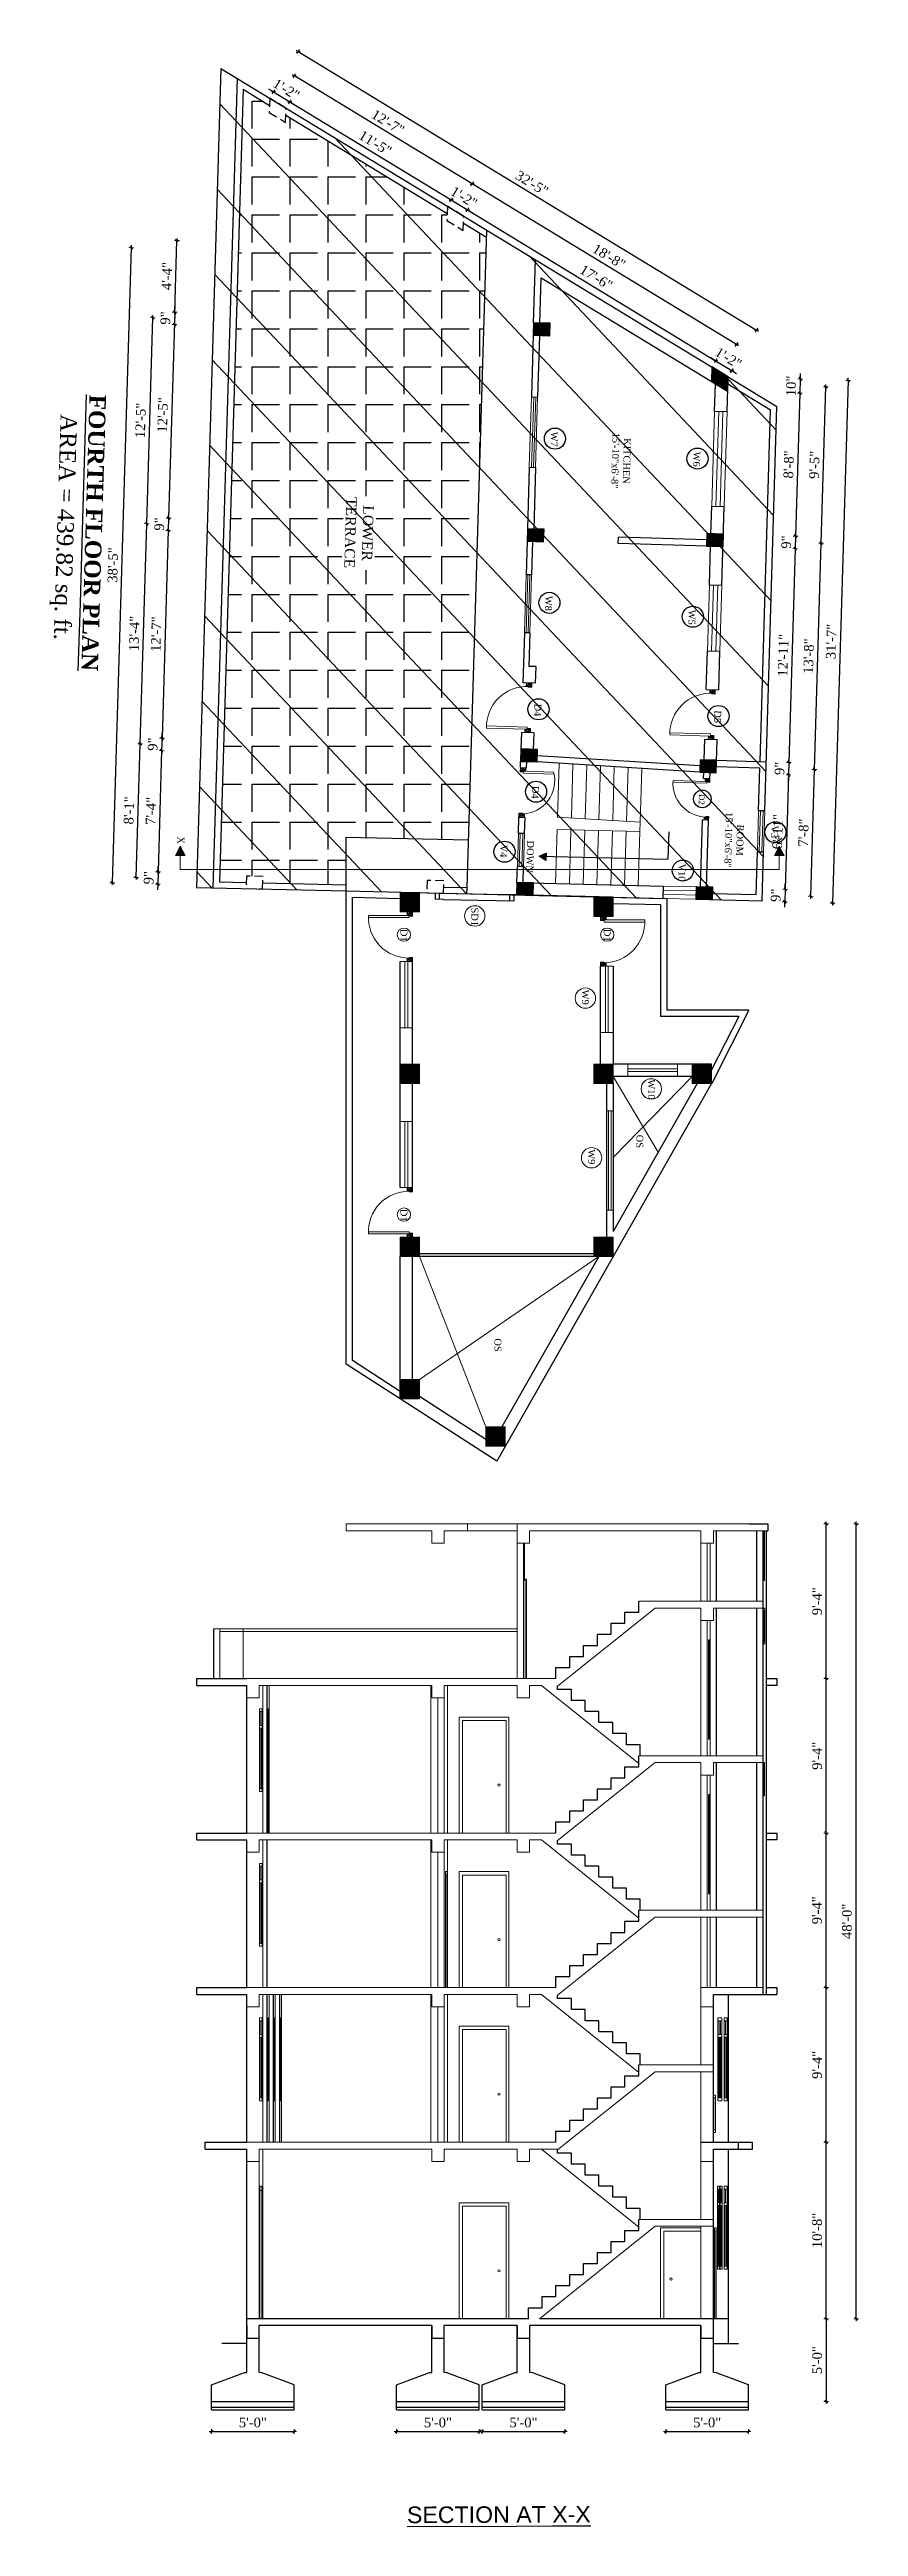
# Model space of a CAD drawing. Header units: inches. Extents: x 4069 to 291496, y -47643 to 12535.
# Drawn here: x 145226 to 145813, y -24318 to -22523 of the extents above; entities that cross this region are included whole.
import ezdxf

# ---------------------------------------------------------------- set-up
doc = ezdxf.new("R2010")
doc.units = ezdxf.units.IN
doc.header["$LTSCALE"] = 5
doc.header["$MEASUREMENT"] = 0
doc.linetypes.add('HIDDEN', pattern=[0.375, 0.25, -0.125])
for name, color, linetype, lineweight in [('A-WALL', 7, 'Continuous', 9), ('Dimension', 7, 'Continuous', 18), ('DOOR', 62, 'Continuous', 0), ('Dw', 2, 'Continuous', 18), ('Railing', 43, 'Continuous', 18), ('tefriş', 30, 'Continuous', 9), ('win', 5, 'Continuous', 18)]:
    doc.layers.add(name, color=color, linetype=linetype, lineweight=lineweight)
for name, color, linetype in [('column', 4, 'Continuous'), ('TEXT', 6, 'Continuous'), ('WALL', 7, 'Continuous')]:
    doc.layers.add(name, color=color, linetype=linetype)
doc.layers.add('dim line', color=7, linetype='Continuous', lineweight=15, true_color=0xfab2b2)
doc.styles.add('DIMTEXT', font='arial.ttf', dxfattribs={"height": 8})
doc.styles.add('ordinary', font='times.ttf')
doc.dimstyles.new('Copy of 96', dxfattribs={"dimtxt": 7, "dimasz": 4, "dimexe": 0.5, "dimexo": 0.5, "dimgap": 3, "dimtad": 1, "dimdec": 1, "dimzin": 11, "dimdsep": 46, "dimlunit": 4, "dimtxsty": 'ordinary', "dimblk": 'OBLIQUE', "dimcen": 0.09, "dimse1": 1, "dimse2": 1, "dimclrt": 6, "dimazin": 0, "dimtfac": 1, "dimtdec": 1, "dimtix": 1, "dimtmove": 2, "dimatfit": 3, "dimldrblk": 'leader', "dimfxl": 0.5, "dimfxlon": 1, "dimtolj": 1, "dimtzin": 0, "dimarcsym": 0})

msp = doc.modelspace()

# ---------------------------------------------------------------- texts
at = {"layer": 'column', "color": 0, "insert": (145551.94111, -24303.267), "char_height": 12, "width": 216.2724828, "attachment_point": 2, "rotation": 0.20565602, "style": 'DIMTEXT'}
msp.add_mtext('{\\LSECTION AT X-X}', dxfattribs=at)
at = {"layer": 'TEXT', "style": 'ordinary'}
for s, height, rotation, p in [('W7', 5, 268.29037351, (145589.65974, -22799.7747)), ('W6', 5, 268.29037351, (145693.00336, -22814.22939)), ('W8', 5, 268.29037351, (145585.68537, -22918.76558)), ('W5', 5, 268.29037351, (145689.58208, -22928.82869)), ('D4', 5, 268.28959735, (145577.77044, -22996.86589)), ('D5', 5, 268.28959735, (145708.18378, -23001.71598)), ('D4', 5, 268.29037351, (145575.9895, -23056.51821)), ('D2', 4.1665, 268.28959735, (145696.94473, -23062.51089)), ('V4', 5, 268.29037351, (145553.10931, -23099.11142)), ('DOWN', 5, 268.28959735, (145572.44979, -23096.06275)), ('V3', 5, 268.29037351, (145749.45543, -23085.07331)), ('V10', 5, 268.29037351, (145682.36458, -23112.77925)), ('SD1', 5, 270, (145532.04808, -23144.67667)), ('D1', 5, 270, (145480.69113, -23160.23909)), ('D1', 5, 270, (145627.99076, -23160.23909)), ('W9', 5, 270, (145612.20753, -23204.22694)), ('W10', 5, 270, (145659.98488, -23269.2128)), ('OS', 5, 270, (145651.58382, -23309.362)), ('W9', 5, 270, (145616.70753, -23319.89032)), ('D1', 5, 270, (145480.69113, -23363.12153)), ('OS', 5, 270, (145548.75316, -23456.91468))]:
    msp.add_text(s, height=height, rotation=rotation, dxfattribs=at).set_placement(p)
at = {"layer": 'TEXT', "char_height": 12, "width": 219.8150831, "attachment_point": 8, "rotation": 268.28959735, "style": 'ordinary'}
for s, insert in [('{\\fTimes New Roman|b1|i0|c0|p18;\\LFOURTH FLOOR PLAN}', (145252.21829, -22873.01393)), ('AREA = 439.82 sq. ft.', (145228.09531, -22868.70739))]:
    msp.add_mtext(s, dxfattribs=dict(at, insert=insert))
at = {"layer": 'TEXT', "attachment_point": 8, "rotation": 268.28959735, "style": 'ordinary'}
for s, insert, char_height in [('KITCHEN\\P15\'-10"x6\'-8"', (145633.80015, -22820.74535), 5), ('LOWER\\PTERRACE', (145440.62944, -22872.88803), 7.5), ('ROOM\\P15\'-10"x6\'-8"', (145715.78554, -23095.60427), 5)]:
    msp.add_mtext_dynamic_manual_height_columns(s, width=101.5687276, gutter_width=1720.71691, heights=[0], dxfattribs=dict(at, insert=insert, char_height=char_height))

# ---------------------------------------------------------------- blocks, each defined once
blk = doc.blocks.new('oblique')
at = {"color": 0, "lineweight": -2}
blk.add_line((0.25, 0.25), (-0.25, -0.25), dxfattribs=at)
at = {"layer": 'dim line', "lineweight": 9}
for p, q in [((-0.4375, 0), (0.4375, 0)), ((0, 0.4375), (0, -0.4375))]:
    blk.add_line(p, q, dxfattribs=at)
blk = doc.blocks.new('*D4921')
at = {"layer": 'A-WALL', "color": 0, "lineweight": -2, "ltscale": 50, "transparency": 16777216}
blk.add_line((145343.7, -24249.1), (145403.7, -24249.1), dxfattribs=at)
at = {"layer": 'Defpoints', "color": 0, "ltscale": 50, "transparency": 16777216}
for p in [(145343.7, -24233.3), (145403.7, -24233.3), (145403.7, -24249.1)]:
    blk.add_point(p, dxfattribs=at)
at = {"layer": 'A-WALL', "color": 0, "lineweight": -2, "ltscale": 50, "transparency": 16777216, "xscale": 4, "yscale": 4, "zscale": 4, "rotation": 180}
blk.add_blockref('oblique', (145343.7, -24249.1), dxfattribs=at)
at = {"layer": 'A-WALL', "color": 0, "lineweight": -2, "ltscale": 50, "transparency": 16777216, "xscale": 4, "yscale": 4, "zscale": 4}
blk.add_blockref('oblique', (145403.7, -24249.1), dxfattribs=at)
at = {"layer": 'A-WALL', "color": 6, "ltscale": 50, "transparency": 16777216, "insert": (145373.7, -24242.6), "char_height": 7, "attachment_point": 5, "style": 'ordinary'}
blk.add_mtext('\\A1;5\'-0"', dxfattribs=at)
blk = doc.blocks.new('_OBLIQUE')
at = {"color": 0, "linetype": 'ByBlock'}
blk.add_line((-0.5, -0.5), (0.5, 0.5), dxfattribs=at)
blk = doc.blocks.new('leader')
at = {"layer": 'Dimension'}
for p, q in [((-4.42, 0), (4.42, 0)), ((0, -4.33), (0, 4.33))]:
    blk.add_line(p, q, dxfattribs=at)
blk = doc.blocks.new('*D4922')
at = {"layer": 'A-WALL', "color": 0, "lineweight": -2, "ltscale": 50, "transparency": 16777216}
blk.add_line((145477.8, -24249.1), (145537.8, -24249.1), dxfattribs=at)
at = {"layer": 'Defpoints', "color": 0, "ltscale": 50, "transparency": 16777216}
for p in [(145477.8, -24233.3), (145537.8, -24233.3), (145537.8, -24249.1)]:
    blk.add_point(p, dxfattribs=at)
at = {"layer": 'A-WALL', "color": 0, "lineweight": -2, "ltscale": 50, "transparency": 16777216, "xscale": 4, "yscale": 4, "zscale": 4, "rotation": 180}
blk.add_blockref('oblique', (145477.8, -24249.1), dxfattribs=at)
at = {"layer": 'A-WALL', "color": 0, "lineweight": -2, "ltscale": 50, "transparency": 16777216, "xscale": 4, "yscale": 4, "zscale": 4}
blk.add_blockref('oblique', (145537.8, -24249.1), dxfattribs=at)
at = {"layer": 'A-WALL', "color": 6, "ltscale": 50, "transparency": 16777216, "insert": (145507.8, -24242.6), "char_height": 7, "attachment_point": 5, "style": 'ordinary'}
blk.add_mtext('\\A1;5\'-0"', dxfattribs=at)
blk = doc.blocks.new('*D4923')
at = {"layer": 'A-WALL', "color": 0, "lineweight": -2, "ltscale": 50, "transparency": 16777216}
blk.add_line((145539.8, -24249.1), (145599.8, -24249.1), dxfattribs=at)
at = {"layer": 'Defpoints', "color": 0, "ltscale": 50, "transparency": 16777216}
for p in [(145539.8, -24233.3), (145599.8, -24233.3), (145599.8, -24249.1)]:
    blk.add_point(p, dxfattribs=at)
at = {"layer": 'A-WALL', "color": 0, "lineweight": -2, "ltscale": 50, "transparency": 16777216, "xscale": 4, "yscale": 4, "zscale": 4, "rotation": 180}
blk.add_blockref('oblique', (145539.8, -24249.1), dxfattribs=at)
at = {"layer": 'A-WALL', "color": 0, "lineweight": -2, "ltscale": 50, "transparency": 16777216, "xscale": 4, "yscale": 4, "zscale": 4}
blk.add_blockref('oblique', (145599.8, -24249.1), dxfattribs=at)
at = {"layer": 'A-WALL', "color": 6, "ltscale": 50, "transparency": 16777216, "insert": (145569.8, -24242.6), "char_height": 7, "attachment_point": 5, "style": 'ordinary'}
blk.add_mtext('\\A1;5\'-0"', dxfattribs=at)
blk = doc.blocks.new('*D4924')
at = {"layer": 'A-WALL', "color": 0, "lineweight": -2, "ltscale": 50, "transparency": 16777216}
blk.add_line((145672.9, -24249.1), (145732.9, -24249.1), dxfattribs=at)
at = {"layer": 'Defpoints', "color": 0, "ltscale": 50, "transparency": 16777216}
for p in [(145672.9, -24233.3), (145732.9, -24233.3), (145732.9, -24249.1)]:
    blk.add_point(p, dxfattribs=at)
at = {"layer": 'A-WALL', "color": 0, "lineweight": -2, "ltscale": 50, "transparency": 16777216, "xscale": 4, "yscale": 4, "zscale": 4, "rotation": 180}
blk.add_blockref('oblique', (145672.9, -24249.1), dxfattribs=at)
at = {"layer": 'A-WALL', "color": 0, "lineweight": -2, "ltscale": 50, "transparency": 16777216, "xscale": 4, "yscale": 4, "zscale": 4}
blk.add_blockref('oblique', (145732.9, -24249.1), dxfattribs=at)
at = {"layer": 'A-WALL', "color": 6, "ltscale": 50, "transparency": 16777216, "insert": (145702.9, -24242.6), "char_height": 7, "attachment_point": 5, "style": 'ordinary'}
blk.add_mtext('\\A1;5\'-0"', dxfattribs=at)
blk = doc.blocks.new('*D4927')
at = {"layer": 'A-WALL', "color": 0, "lineweight": -2, "ltscale": 50, "transparency": 16777216}
blk.add_line((145789.1, -24167.4), (145789.1, -24039.4), dxfattribs=at)
at = {"layer": 'Defpoints', "color": 0, "ltscale": 50, "transparency": 16777216}
for p in [(145707.6, -24039.4), (145789.1, -24039.4), (145707.6, -24167.4)]:
    blk.add_point(p, dxfattribs=at)
at = {"layer": 'A-WALL', "color": 0, "lineweight": -2, "ltscale": 50, "transparency": 16777216, "xscale": 4, "yscale": 4, "zscale": 4}
for p, rotation in [((145789.1, -24039.4), 90), ((145789.1, -24167.4), 270)]:
    blk.add_blockref('oblique', p, dxfattribs=dict(at, rotation=rotation))
at = {"layer": 'A-WALL', "color": 6, "ltscale": 50, "transparency": 16777216, "insert": (145782.6, -24103.4), "char_height": 7, "attachment_point": 5, "rotation": 90, "style": 'ordinary'}
blk.add_mtext('\\A1;10\'-8"', dxfattribs=at)
blk = doc.blocks.new('*D4928')
at = {"layer": 'A-WALL', "color": 0, "lineweight": -2, "ltscale": 50, "transparency": 16777216}
blk.add_line((145789.1, -24039.4), (145789.1, -23927.4), dxfattribs=at)
at = {"layer": 'Defpoints', "color": 0, "ltscale": 50, "transparency": 16777216}
for p in [(145575.7, -23927.4), (145789.1, -23927.4), (145707.6, -24039.4)]:
    blk.add_point(p, dxfattribs=at)
at = {"layer": 'A-WALL', "color": 0, "lineweight": -2, "ltscale": 50, "transparency": 16777216, "xscale": 4, "yscale": 4, "zscale": 4}
for p, rotation in [((145789.1, -23927.4), 90), ((145789.1, -24039.4), 270)]:
    blk.add_blockref('oblique', p, dxfattribs=dict(at, rotation=rotation))
at = {"layer": 'A-WALL', "color": 6, "ltscale": 50, "transparency": 16777216, "insert": (145782.6, -23983.4), "char_height": 7, "attachment_point": 5, "rotation": 90, "style": 'ordinary'}
blk.add_mtext('\\A1;9\'-4"', dxfattribs=at)
blk = doc.blocks.new('*D4929')
at = {"layer": 'A-WALL', "color": 0, "lineweight": -2, "ltscale": 50, "transparency": 16777216}
blk.add_line((145789.1, -23927.4), (145789.1, -23815.4), dxfattribs=at)
at = {"layer": 'Defpoints', "color": 0, "ltscale": 50, "transparency": 16777216}
for p in [(145579.6, -23815.4), (145789.1, -23815.4), (145575.7, -23927.4)]:
    blk.add_point(p, dxfattribs=at)
at = {"layer": 'A-WALL', "color": 0, "lineweight": -2, "ltscale": 50, "transparency": 16777216, "xscale": 4, "yscale": 4, "zscale": 4}
for p, rotation in [((145789.1, -23815.4), 90), ((145789.1, -23927.4), 270)]:
    blk.add_blockref('oblique', p, dxfattribs=dict(at, rotation=rotation))
at = {"layer": 'A-WALL', "color": 6, "ltscale": 50, "transparency": 16777216, "insert": (145782.5, -23871.4), "char_height": 7, "attachment_point": 5, "rotation": 90, "style": 'ordinary'}
blk.add_mtext('\\A1;9\'-4"', dxfattribs=at)
blk = doc.blocks.new('*D4930')
at = {"layer": 'A-WALL', "color": 0, "lineweight": -2, "ltscale": 50, "transparency": 16777216}
blk.add_line((145789.1, -23815.4), (145789.1, -23703.4), dxfattribs=at)
at = {"layer": 'Defpoints', "color": 0, "ltscale": 50, "transparency": 16777216}
for p in [(145586, -23703.4), (145789.1, -23703.4), (145579.6, -23815.4)]:
    blk.add_point(p, dxfattribs=at)
at = {"layer": 'A-WALL', "color": 0, "lineweight": -2, "ltscale": 50, "transparency": 16777216, "xscale": 4, "yscale": 4, "zscale": 4}
for p, rotation in [((145789.1, -23703.4), 90), ((145789.1, -23815.4), 270)]:
    blk.add_blockref('oblique', p, dxfattribs=dict(at, rotation=rotation))
at = {"layer": 'A-WALL', "color": 6, "ltscale": 50, "transparency": 16777216, "insert": (145782.6, -23759.4), "char_height": 7, "attachment_point": 5, "rotation": 90, "style": 'ordinary'}
blk.add_mtext('\\A1;9\'-4"', dxfattribs=at)
blk = doc.blocks.new('*D4931')
at = {"layer": 'A-WALL', "color": 0, "lineweight": -2, "ltscale": 50, "transparency": 16777216}
blk.add_line((145789.1, -23703.4), (145789.1, -23591.4), dxfattribs=at)
at = {"layer": 'Defpoints', "color": 0, "ltscale": 50, "transparency": 16777216}
for p in [(145591.9, -23591.4), (145789.1, -23591.4), (145586, -23703.4)]:
    blk.add_point(p, dxfattribs=at)
at = {"layer": 'A-WALL', "color": 0, "lineweight": -2, "ltscale": 50, "transparency": 16777216, "xscale": 4, "yscale": 4, "zscale": 4}
for p, rotation in [((145789.1, -23591.4), 90), ((145789.1, -23703.4), 270)]:
    blk.add_blockref('oblique', p, dxfattribs=dict(at, rotation=rotation))
at = {"layer": 'A-WALL', "color": 6, "ltscale": 50, "transparency": 16777216, "insert": (145782.6, -23647.4), "char_height": 7, "attachment_point": 5, "rotation": 90, "style": 'ordinary'}
blk.add_mtext('\\A1;9\'-4"', dxfattribs=at)
blk = doc.blocks.new('*D4925')
at = {"layer": 'A-WALL', "color": 0, "lineweight": -2, "ltscale": 50, "transparency": 16777216}
blk.add_line((145789.1, -24167.4), (145789.1, -24227.3), dxfattribs=at)
at = {"layer": 'Defpoints', "color": 0, "ltscale": 50, "transparency": 16777216}
for p in [(145707.6, -24167.4), (145733.1, -24227.3), (145789.1, -24227.3)]:
    blk.add_point(p, dxfattribs=at)
at = {"layer": 'A-WALL', "color": 0, "lineweight": -2, "ltscale": 50, "transparency": 16777216, "xscale": 4, "yscale": 4, "zscale": 4}
for p, rotation in [((145789.1, -24167.4), 90), ((145789.1, -24227.3), 270)]:
    blk.add_blockref('oblique', p, dxfattribs=dict(at, rotation=rotation))
at = {"layer": 'A-WALL', "color": 6, "ltscale": 50, "transparency": 16777216, "insert": (145782.6, -24197.4), "char_height": 7, "attachment_point": 5, "rotation": 90, "style": 'ordinary'}
blk.add_mtext('\\A1;5\'-0"', dxfattribs=at)
blk = doc.blocks.new('*D4926')
at = {"layer": 'A-WALL', "color": 0, "lineweight": -2, "ltscale": 50, "transparency": 16777216}
blk.add_line((145810.8, -24167.4), (145810.8, -23591.4), dxfattribs=at)
at = {"layer": 'Defpoints', "color": 0, "ltscale": 50, "transparency": 16777216}
for p in [(145707.6, -23591.4), (145810.8, -23591.4), (145707.6, -24167.4)]:
    blk.add_point(p, dxfattribs=at)
at = {"layer": 'A-WALL', "color": 0, "lineweight": -2, "ltscale": 50, "transparency": 16777216, "xscale": 4, "yscale": 4, "zscale": 4}
for p, rotation in [((145810.8, -23591.4), 90), ((145810.8, -24167.4), 270)]:
    blk.add_blockref('oblique', p, dxfattribs=dict(at, rotation=rotation))
at = {"layer": 'A-WALL', "color": 6, "ltscale": 50, "transparency": 16777216, "insert": (145804.2, -23879.4), "char_height": 7, "attachment_point": 5, "rotation": 90, "style": 'ordinary'}
blk.add_mtext('\\A1;48\'-0"', dxfattribs=at)
blk = doc.blocks.new('C1a')
at = {"color": 1, "ltscale": 5}
for p, q in [((18657.7, 4625.8), (18648.7, 4625.8)), ((18648.7, 4625.8), (18648.8, 4613.8)), ((18648.8, 4613.8), (18657.8, 4613.8)), ((18657.8, 4613.8), (18657.7, 4625.8))]:
    blk.add_line(p, q, dxfattribs=at)
blk = doc.blocks.new('c2a')
at = {"color": 1, "ltscale": 5}
for p, q in [((18091.6, 4625.8), (18084.8, 4613.8)), ((18084.8, 4613.8), (18095.2, 4613.8)), ((18102, 4625.8), (18091.6, 4625.8)), ((18095.2, 4613.8), (18102, 4625.8))]:
    blk.add_line(p, q, dxfattribs=at)
blk = doc.blocks.new('A$C27B36B59')
at = {"layer": 'DOOR'}
for p, q in [((0, 4), (0, 0)), ((2.5, 4), (0, 4)), ((0, 0), (3, 0)), ((2.5, 2.5), (2.5, 4)), ((3, 2.5), (2.5, 2.5)), ((3, 0), (3, 2.5))]:
    blk.add_line(p, q, dxfattribs=at)
for centre, radius, start, end in [((-1.4, -0.5), 4.75, 22.1411, 72.838), ((1.3, 2.1), 1.64, 45.138, 144.8948), ((2.2, 0.3), 2.49, 83.3149, 152.658), ((0.1, 0.4), 2.05, 349.4875, 93.6805), ((2, -0.5), 2.01, 58.7447, 166.495), ((-0.1, 0.3), 1.13, 343.542, 86.947), ((2.1, -0.4), 1.17, 38.2816, 160.1519)]:
    blk.add_arc(centre, radius, start, end, dxfattribs=at)
blk = doc.blocks.new('D2')
at = {"layer": 'DOOR'}
for p, q in [((74474, 24047.6), (74474, 24018.1)), ((74474, 24047.6), (74475.5, 24047.6)), ((74475.5, 24047.6), (74475.5, 24018.1))]:
    blk.add_line(p, q, dxfattribs=at)
blk.add_arc((74474, 24047.6), 29.5, 180, 272.9146, dxfattribs=at)
at = {"layer": 'DOOR', "xscale": -1, "rotation": 180}
blk.add_blockref('A$C27B36B59', (74442, 24050.1), dxfattribs=at)
at = {"layer": 'DOOR', "rotation": 180}
blk.add_blockref('A$C27B36B59', (74478, 24050.1), dxfattribs=at)
blk = doc.blocks.new('*D4809')
at = {"layer": 'A-WALL', "color": 0, "lineweight": -2, "ltscale": 50, "transparency": 16777216}
blk.add_line((145289.1, -23122.9), (145292, -23026.1), dxfattribs=at)
at = {"layer": 'Defpoints', "color": 0, "ltscale": 50, "transparency": 16777216}
for p in [(145292, -23026.1), (145567.8, -23034.3), (145564.9, -23131.1)]:
    blk.add_point(p, dxfattribs=at)
at = {"layer": 'A-WALL', "color": 0, "lineweight": -2, "ltscale": 50, "transparency": 16777216, "xscale": 4, "yscale": 4, "zscale": 4}
for p, rotation in [((145292, -23026.1), 88.28998542850182), ((145289.1, -23122.9), 268.2899854285018)]:
    blk.add_blockref('oblique', p, dxfattribs=dict(at, rotation=rotation))
at = {"layer": 'A-WALL', "color": 6, "ltscale": 50, "transparency": 16777216, "insert": (145284, -23074.3), "char_height": 7, "attachment_point": 5, "rotation": 88.29, "style": 'ordinary'}
blk.add_mtext('\\A1;8\'-1"', dxfattribs=at)
blk = doc.blocks.new('*D4810')
at = {"layer": 'A-WALL', "color": 0, "lineweight": -2, "ltscale": 50, "transparency": 16777216}
blk.add_line((145292, -23026.1), (145296.8, -22866.5), dxfattribs=at)
at = {"layer": 'Defpoints', "color": 0, "ltscale": 50, "transparency": 16777216}
for p in [(145296.8, -22866.5), (145572.6, -22874.8), (145567.8, -23034.3)]:
    blk.add_point(p, dxfattribs=at)
at = {"layer": 'A-WALL', "color": 0, "lineweight": -2, "ltscale": 50, "transparency": 16777216, "xscale": 4, "yscale": 4, "zscale": 4}
for p, rotation in [((145296.8, -22866.5), 88.28998542889802), ((145292, -23026.1), 268.289985428898)]:
    blk.add_blockref('oblique', p, dxfattribs=dict(at, rotation=rotation))
at = {"layer": 'A-WALL', "color": 6, "ltscale": 50, "transparency": 16777216, "insert": (145287.8, -22946.1), "char_height": 7, "attachment_point": 5, "rotation": 88.29, "style": 'ordinary'}
blk.add_mtext('\\A1;13\'-4"', dxfattribs=at)
blk = doc.blocks.new('*D4811')
at = {"layer": 'A-WALL', "color": 0, "lineweight": -2, "ltscale": 50, "transparency": 16777216}
blk.add_line((145296.8, -22866.5), (145301.2, -22717.2), dxfattribs=at)
at = {"layer": 'Defpoints', "color": 0, "ltscale": 50, "transparency": 16777216}
for p in [(145301.2, -22717.2), (145577, -22725.5), (145572.6, -22874.8)]:
    blk.add_point(p, dxfattribs=at)
at = {"layer": 'A-WALL', "color": 0, "lineweight": -2, "ltscale": 50, "transparency": 16777216, "xscale": 4, "yscale": 4, "zscale": 4}
for p, rotation in [((145301.2, -22717.2), 88.28998542889802), ((145296.8, -22866.5), 268.289985428898)]:
    blk.add_blockref('oblique', p, dxfattribs=dict(at, rotation=rotation))
at = {"layer": 'A-WALL', "color": 6, "ltscale": 50, "transparency": 16777216, "insert": (145292.4, -22791.7), "char_height": 7, "attachment_point": 5, "rotation": 88.29, "style": 'ordinary'}
blk.add_mtext('\\A1;12\'-5"', dxfattribs=at)
blk = doc.blocks.new('*D4812')
at = {"layer": 'A-WALL', "color": 0, "lineweight": -2, "ltscale": 50, "transparency": 16777216}
blk.add_line((145271.9, -23126.8), (145285.7, -22666.5), dxfattribs=at)
at = {"layer": 'Defpoints', "color": 0, "ltscale": 50, "transparency": 16777216}
for p in [(145285.7, -22666.5), (145578.5, -22675.3), (145564.8, -23135.6)]:
    blk.add_point(p, dxfattribs=at)
at = {"layer": 'A-WALL', "color": 0, "lineweight": -2, "ltscale": 50, "transparency": 16777216, "xscale": 4, "yscale": 4, "zscale": 4}
for p, rotation in [((145285.7, -22666.5), 88.28998542889802), ((145271.9, -23126.8), 268.289985428898)]:
    blk.add_blockref('oblique', p, dxfattribs=dict(at, rotation=rotation))
at = {"layer": 'A-WALL', "color": 6, "ltscale": 50, "transparency": 16777216, "insert": (145272.3, -22896.5), "char_height": 7, "attachment_point": 5, "rotation": 88.29, "style": 'ordinary'}
blk.add_mtext('\\A1;38\'-5"', dxfattribs=at)
blk = doc.blocks.new('*D4813')
at = {"layer": 'A-WALL', "color": 0, "lineweight": -2, "ltscale": 50, "transparency": 16777216}
for p, q in [((145388.7, -22553.6), (145385.3, -22551.6)), ((145388.7, -22553.6), (145400.5, -22560.8)), ((145400.5, -22560.8), (145403.9, -22562.9))]:
    blk.add_line(p, q, dxfattribs=at)
at = {"layer": 'Defpoints', "color": 0, "ltscale": 50, "transparency": 16777216}
for p in [(145385.9, -22558.2), (145400.5, -22560.8), (145397.7, -22565.4)]:
    blk.add_point(p, dxfattribs=at)
at = {"layer": 'A-WALL', "color": 0, "lineweight": -2, "ltscale": 50, "transparency": 16777216, "xscale": 4, "yscale": 4, "zscale": 4}
for p, rotation in [((145388.7, -22553.6), 328.7014709228608), ((145400.5, -22560.8), 148.7014709228608)]:
    blk.add_blockref('oblique', p, dxfattribs=dict(at, rotation=rotation))
at = {"layer": 'A-WALL', "color": 6, "ltscale": 50, "transparency": 16777216, "insert": (145398, -22551.7), "char_height": 7, "attachment_point": 5, "rotation": 328.7015, "style": 'ordinary'}
blk.add_mtext('\\A1;1\'-2"', dxfattribs=at)
blk = doc.blocks.new('*D4814')
at = {"layer": 'A-WALL', "color": 0, "lineweight": -2, "ltscale": 50, "transparency": 16777216}
blk.add_line((145400.5, -22560.8), (145517.4, -22631.9), dxfattribs=at)
at = {"layer": 'Defpoints', "color": 0, "ltscale": 50, "transparency": 16777216}
for p in [(145397.7, -22565.4), (145517.4, -22631.9), (145514.6, -22636.5)]:
    blk.add_point(p, dxfattribs=at)
at = {"layer": 'A-WALL', "color": 0, "lineweight": -2, "ltscale": 50, "transparency": 16777216, "xscale": 4, "yscale": 4, "zscale": 4}
for p, rotation in [((145400.5, -22560.8), 148.7014709242149), ((145517.4, -22631.9), 328.701470924215)]:
    blk.add_blockref('oblique', p, dxfattribs=dict(at, rotation=rotation))
at = {"layer": 'A-WALL', "color": 6, "ltscale": 50, "transparency": 16777216, "insert": (145462.4, -22590.7), "char_height": 7, "attachment_point": 5, "rotation": 328.7015, "style": 'ordinary'}
blk.add_mtext('\\A1;11\'-5"', dxfattribs=at)
blk = doc.blocks.new('*D4815')
at = {"layer": 'A-WALL', "color": 0, "lineweight": -2, "ltscale": 50, "transparency": 16777216}
for p, q in [((145517.4, -22631.9), (145514, -22629.8)), ((145517.4, -22631.9), (145529.2, -22639.1)), ((145529.2, -22639.1), (145532.6, -22641.1))]:
    blk.add_line(p, q, dxfattribs=at)
at = {"layer": 'Defpoints', "color": 0, "ltscale": 50, "transparency": 16777216}
for p in [(145514.6, -22636.5), (145526.4, -22643.6), (145529.2, -22639.1)]:
    blk.add_point(p, dxfattribs=at)
at = {"layer": 'A-WALL', "color": 0, "lineweight": -2, "ltscale": 50, "transparency": 16777216, "xscale": 4, "yscale": 4, "zscale": 4}
for p, rotation in [((145517.4, -22631.9), 328.701470924215), ((145529.2, -22639.1), 148.7014709242149)]:
    blk.add_blockref('oblique', p, dxfattribs=dict(at, rotation=rotation))
at = {"layer": 'A-WALL', "color": 6, "ltscale": 50, "transparency": 16777216, "insert": (145526.7, -22629.9), "char_height": 7, "attachment_point": 5, "rotation": 328.7015, "style": 'ordinary'}
blk.add_mtext('\\A1;1\'-2"', dxfattribs=at)
blk = doc.blocks.new('*D4816')
at = {"layer": 'A-WALL', "color": 0, "lineweight": -2, "ltscale": 50, "transparency": 16777216}
blk.add_line((145529.2, -22639.1), (145709, -22748.4), dxfattribs=at)
at = {"layer": 'Defpoints', "color": 0, "ltscale": 50, "transparency": 16777216}
for p in [(145526.4, -22643.6), (145706.3, -22752.9), (145709, -22748.4)]:
    blk.add_point(p, dxfattribs=at)
at = {"layer": 'A-WALL', "color": 0, "lineweight": -2, "ltscale": 50, "transparency": 16777216, "xscale": 4, "yscale": 4, "zscale": 4}
for p, rotation in [((145529.2, -22639.1), 148.7014709242149), ((145709, -22748.4), 328.701470924215)]:
    blk.add_blockref('oblique', p, dxfattribs=dict(at, rotation=rotation))
at = {"layer": 'A-WALL', "color": 6, "ltscale": 50, "transparency": 16777216, "insert": (145622.5, -22688.1), "char_height": 7, "attachment_point": 5, "rotation": 328.7015, "style": 'ordinary'}
blk.add_mtext('\\A1;17\'-6"', dxfattribs=at)
blk = doc.blocks.new('*D4817')
at = {"layer": 'A-WALL', "color": 0, "lineweight": -2, "ltscale": 50, "transparency": 16777216}
for p, q in [((145709, -22748.4), (145705.6, -22746.3)), ((145709, -22748.4), (145720.8, -22755.6)), ((145720.8, -22755.6), (145724.2, -22757.6))]:
    blk.add_line(p, q, dxfattribs=at)
at = {"layer": 'Defpoints', "color": 0, "ltscale": 50, "transparency": 16777216}
for p in [(145706.3, -22752.9), (145718, -22760.1), (145720.8, -22755.6)]:
    blk.add_point(p, dxfattribs=at)
at = {"layer": 'A-WALL', "color": 0, "lineweight": -2, "ltscale": 50, "transparency": 16777216, "xscale": 4, "yscale": 4, "zscale": 4}
for p, rotation in [((145709, -22748.4), 328.701470924215), ((145720.8, -22755.6), 148.7014709242149)]:
    blk.add_blockref('oblique', p, dxfattribs=dict(at, rotation=rotation))
at = {"layer": 'A-WALL', "color": 6, "ltscale": 50, "transparency": 16777216, "insert": (145718.3, -22746.4), "char_height": 7, "attachment_point": 5, "rotation": 328.7015, "style": 'ordinary'}
blk.add_mtext('\\A1;1\'-2"', dxfattribs=at)
blk = doc.blocks.new('*D4818')
at = {"layer": 'A-WALL', "color": 0, "lineweight": -2, "ltscale": 50, "transparency": 16777216}
blk.add_line((145724.2, -22736.7), (145532.6, -22620.3), dxfattribs=at)
at = {"layer": 'Defpoints', "color": 0, "ltscale": 50, "transparency": 16777216}
for p in [(145532.6, -22620.3), (145520.5, -22640), (145712.1, -22756.5)]:
    blk.add_point(p, dxfattribs=at)
at = {"layer": 'A-WALL', "color": 0, "lineweight": -2, "ltscale": 50, "transparency": 16777216, "xscale": 4, "yscale": 4, "zscale": 4}
for p, rotation in [((145532.6, -22620.3), 148.7014709227811), ((145724.2, -22736.7), 328.701470922781)]:
    blk.add_blockref('oblique', p, dxfattribs=dict(at, rotation=rotation))
at = {"layer": 'A-WALL', "color": 6, "ltscale": 50, "transparency": 16777216, "insert": (145631.8, -22672.9), "char_height": 7, "attachment_point": 5, "rotation": 328.7015, "style": 'ordinary'}
blk.add_mtext('\\A1;18\'-8"', dxfattribs=at)
blk = doc.blocks.new('*D4819')
at = {"layer": 'A-WALL', "color": 0, "lineweight": -2, "ltscale": 50, "transparency": 16777216}
blk.add_line((145532.6, -22620.3), (145403.8, -22542), dxfattribs=at)
at = {"layer": 'Defpoints', "color": 0, "ltscale": 50, "transparency": 16777216}
for p in [(145403.8, -22542), (145391.8, -22561.8), (145520.5, -22640)]:
    blk.add_point(p, dxfattribs=at)
at = {"layer": 'A-WALL', "color": 0, "lineweight": -2, "ltscale": 50, "transparency": 16777216, "xscale": 4, "yscale": 4, "zscale": 4}
for p, rotation in [((145403.8, -22542), 148.7014709242149), ((145532.6, -22620.3), 328.701470924215)]:
    blk.add_blockref('oblique', p, dxfattribs=dict(at, rotation=rotation))
at = {"layer": 'A-WALL', "color": 6, "ltscale": 50, "transparency": 16777216, "insert": (145471.6, -22575.5), "char_height": 7, "attachment_point": 5, "rotation": 328.7015, "style": 'ordinary'}
blk.add_mtext('\\A1;12\'-7"', dxfattribs=at)
blk = doc.blocks.new('*D4820')
at = {"layer": 'A-WALL', "color": 0, "lineweight": -2, "ltscale": 50, "transparency": 16777216}
blk.add_line((145406.5, -22524.4), (145738.6, -22726.3), dxfattribs=at)
at = {"layer": 'Defpoints', "color": 0, "ltscale": 50, "transparency": 16777216}
for p in [(145385.9, -22558.2), (145738.6, -22726.3), (145718, -22760.1)]:
    blk.add_point(p, dxfattribs=at)
at = {"layer": 'A-WALL', "color": 0, "lineweight": -2, "ltscale": 50, "transparency": 16777216, "xscale": 4, "yscale": 4, "zscale": 4}
for p, rotation in [((145406.5, -22524.4), 148.7014709227731), ((145738.6, -22726.3), 328.7014709227732)]:
    blk.add_blockref('oblique', p, dxfattribs=dict(at, rotation=rotation))
at = {"layer": 'A-WALL', "color": 6, "ltscale": 50, "transparency": 16777216, "insert": (145575.9, -22619.8), "char_height": 7, "attachment_point": 5, "rotation": 328.7015, "style": 'ordinary'}
blk.add_mtext('\\A1;32\'-5"', dxfattribs=at)
blk = doc.blocks.new('*D4821')
at = {"layer": 'A-WALL', "color": 0, "lineweight": -2, "ltscale": 50, "transparency": 16777216}
for p, q in [((145770.4, -22761.7), (145770.5, -22757.7)), ((145770.1, -22772), (145770, -22776)), ((145770.4, -22761.7), (145770.1, -22772))]:
    blk.add_line(p, q, dxfattribs=at)
at = {"layer": 'Defpoints', "color": 0, "ltscale": 50, "transparency": 16777216}
for p in [(145718, -22760.1), (145717.7, -22770.5), (145770.1, -22772)]:
    blk.add_point(p, dxfattribs=at)
at = {"layer": 'A-WALL', "color": 0, "lineweight": -2, "ltscale": 50, "transparency": 16777216, "xscale": 4, "yscale": 4, "zscale": 4}
for p, rotation in [((145770.4, -22761.7), 268.2899854284923), ((145770.1, -22772), 88.28998542849233)]:
    blk.add_blockref('oblique', p, dxfattribs=dict(at, rotation=rotation))
at = {"layer": 'A-WALL', "color": 6, "ltscale": 50, "transparency": 16777216, "insert": (145763.7, -22766.7), "char_height": 7, "attachment_point": 5, "rotation": 88.29, "style": 'ordinary'}
blk.add_mtext('\\A1;10"', dxfattribs=at)
blk = doc.blocks.new('*D4822')
at = {"layer": 'A-WALL', "color": 0, "lineweight": -2, "ltscale": 50, "transparency": 16777216}
blk.add_line((145770.1, -22772), (145767, -22875.6), dxfattribs=at)
at = {"layer": 'Defpoints', "color": 0, "ltscale": 50, "transparency": 16777216}
for p in [(145717.7, -22770.5), (145714.6, -22874.1), (145767, -22875.6)]:
    blk.add_point(p, dxfattribs=at)
at = {"layer": 'A-WALL', "color": 0, "lineweight": -2, "ltscale": 50, "transparency": 16777216, "xscale": 4, "yscale": 4, "zscale": 4}
for p, rotation in [((145770.1, -22772), 88.28998542889805), ((145767, -22875.6), 268.2899854288981)]:
    blk.add_blockref('oblique', p, dxfattribs=dict(at, rotation=rotation))
at = {"layer": 'A-WALL', "color": 6, "ltscale": 50, "transparency": 16777216, "insert": (145762, -22823.6), "char_height": 7, "attachment_point": 5, "rotation": 88.29, "style": 'ordinary'}
blk.add_mtext('\\A1;8\'-8"', dxfattribs=at)
blk = doc.blocks.new('*D4823')
at = {"layer": 'A-WALL', "color": 0, "lineweight": -2, "ltscale": 50, "transparency": 16777216}
for p, q in [((145766.7, -22884.6), (145766.6, -22888.6)), ((145767, -22875.6), (145766.7, -22884.6)), ((145767, -22875.6), (145767.1, -22871.6))]:
    blk.add_line(p, q, dxfattribs=at)
at = {"layer": 'Defpoints', "color": 0, "ltscale": 50, "transparency": 16777216}
for p in [(145714.4, -22883.1), (145714.6, -22874.1), (145766.7, -22884.6)]:
    blk.add_point(p, dxfattribs=at)
at = {"layer": 'A-WALL', "color": 0, "lineweight": -2, "ltscale": 50, "transparency": 16777216, "xscale": 4, "yscale": 4, "zscale": 4}
for p, rotation in [((145766.7, -22884.6), 88.28998542889808), ((145767, -22875.6), 268.2899854288981)]:
    blk.add_blockref('oblique', p, dxfattribs=dict(at, rotation=rotation))
at = {"layer": 'A-WALL', "color": 6, "ltscale": 50, "transparency": 16777216, "insert": (145760.3, -22879.9), "char_height": 7, "attachment_point": 5, "rotation": 88.29, "style": 'ordinary'}
blk.add_mtext('\\A1;9"', dxfattribs=at)
blk = doc.blocks.new('*D4824')
at = {"layer": 'A-WALL', "color": 0, "lineweight": -2, "ltscale": 50, "transparency": 16777216}
blk.add_line((145766.7, -22884.6), (145762.1, -23039.6), dxfattribs=at)
at = {"layer": 'Defpoints', "color": 0, "ltscale": 50, "transparency": 16777216}
for p in [(145714.4, -22883.1), (145709.7, -23038), (145762.1, -23039.6)]:
    blk.add_point(p, dxfattribs=at)
at = {"layer": 'A-WALL', "color": 0, "lineweight": -2, "ltscale": 50, "transparency": 16777216, "xscale": 4, "yscale": 4, "zscale": 4}
for p, rotation in [((145766.7, -22884.6), 88.28998542889805), ((145762.1, -23039.6), 268.2899854288981)]:
    blk.add_blockref('oblique', p, dxfattribs=dict(at, rotation=rotation))
at = {"layer": 'A-WALL', "color": 6, "ltscale": 50, "transparency": 16777216, "insert": (145757.9, -22961.9), "char_height": 7, "attachment_point": 5, "rotation": 88.29, "style": 'ordinary'}
blk.add_mtext('\\A1;12\'-11"', dxfattribs=at)
blk = doc.blocks.new('*D4825')
at = {"layer": 'A-WALL', "color": 0, "lineweight": -2, "ltscale": 50, "transparency": 16777216}
for p, q in [((145762.1, -23039.6), (145761.8, -23048.6)), ((145762.1, -23039.6), (145762.2, -23035.6)), ((145761.8, -23048.6), (145761.7, -23052.5))]:
    blk.add_line(p, q, dxfattribs=at)
at = {"layer": 'Defpoints', "color": 0, "ltscale": 50, "transparency": 16777216}
for p in [(145709.5, -23047), (145709.7, -23038), (145761.8, -23048.6)]:
    blk.add_point(p, dxfattribs=at)
at = {"layer": 'A-WALL', "color": 0, "lineweight": -2, "ltscale": 50, "transparency": 16777216, "xscale": 4, "yscale": 4, "zscale": 4}
for p, rotation in [((145761.8, -23048.6), 88.28998542889808), ((145762.1, -23039.6), 268.2899854288981)]:
    blk.add_blockref('oblique', p, dxfattribs=dict(at, rotation=rotation))
at = {"layer": 'A-WALL', "color": 6, "ltscale": 50, "transparency": 16777216, "insert": (145755.4, -23043.9), "char_height": 7, "attachment_point": 5, "rotation": 88.29, "style": 'ordinary'}
blk.add_mtext('\\A1;9"', dxfattribs=at)
blk = doc.blocks.new('*D4826')
at = {"layer": 'A-WALL', "color": 0, "lineweight": -2, "ltscale": 50, "transparency": 16777216}
blk.add_line((145761.8, -23048.6), (145759.4, -23131.5), dxfattribs=at)
at = {"layer": 'Defpoints', "color": 0, "ltscale": 50, "transparency": 16777216}
for p in [(145709.5, -23047), (145707, -23130), (145759.4, -23131.5)]:
    blk.add_point(p, dxfattribs=at)
at = {"layer": 'A-WALL', "color": 0, "lineweight": -2, "ltscale": 50, "transparency": 16777216, "xscale": 4, "yscale": 4, "zscale": 4}
for p, rotation in [((145761.8, -23048.6), 88.28998542889805), ((145759.4, -23131.5), 268.2899854288981)]:
    blk.add_blockref('oblique', p, dxfattribs=dict(at, rotation=rotation))
at = {"layer": 'A-WALL', "color": 6, "ltscale": 50, "transparency": 16777216, "insert": (145754, -23089.8), "char_height": 7, "attachment_point": 5, "rotation": 88.29, "style": 'ordinary'}
blk.add_mtext('\\A1;6\'-11"', dxfattribs=at)
blk = doc.blocks.new('*D4827')
at = {"layer": 'A-WALL', "color": 0, "lineweight": -2, "ltscale": 50, "transparency": 16777216}
for p, q in [((145759.4, -23131.5), (145759.1, -23140.5)), ((145759.4, -23131.5), (145759.5, -23127.5)), ((145759.1, -23140.5), (145759, -23144.5))]:
    blk.add_line(p, q, dxfattribs=at)
at = {"layer": 'Defpoints', "color": 0, "ltscale": 50, "transparency": 16777216}
for p in [(145707, -23130), (145706.7, -23138.9), (145759.1, -23140.5)]:
    blk.add_point(p, dxfattribs=at)
at = {"layer": 'A-WALL', "color": 0, "lineweight": -2, "ltscale": 50, "transparency": 16777216, "xscale": 4, "yscale": 4, "zscale": 4}
for p, rotation in [((145759.4, -23131.5), 268.2899854288981), ((145759.1, -23140.5), 88.28998542889808)]:
    blk.add_blockref('oblique', p, dxfattribs=dict(at, rotation=rotation))
at = {"layer": 'A-WALL', "color": 6, "ltscale": 50, "transparency": 16777216, "insert": (145752.6, -23135.8), "char_height": 7, "attachment_point": 5, "rotation": 88.29, "style": 'ordinary'}
blk.add_mtext('\\A1;9"', dxfattribs=at)
blk = doc.blocks.new('*D4828')
at = {"layer": 'A-WALL', "color": 0, "lineweight": -2, "ltscale": 50, "transparency": 16777216}
blk.add_line((145777.9, -23136.6), (145780.6, -23044.6), dxfattribs=at)
at = {"layer": 'Defpoints', "color": 0, "ltscale": 50, "transparency": 16777216}
for p in [(145709.6, -23042.5), (145780.6, -23044.6), (145706.9, -23134.4)]:
    blk.add_point(p, dxfattribs=at)
at = {"layer": 'A-WALL', "color": 0, "lineweight": -2, "ltscale": 50, "transparency": 16777216, "xscale": 4, "yscale": 4, "zscale": 4}
for p, rotation in [((145780.6, -23044.6), 88.28998542849948), ((145777.9, -23136.6), 268.2899854284994)]:
    blk.add_blockref('oblique', p, dxfattribs=dict(at, rotation=rotation))
at = {"layer": 'A-WALL', "color": 6, "ltscale": 50, "transparency": 16777216, "insert": (145772.7, -23090.4), "char_height": 7, "attachment_point": 5, "rotation": 88.29, "style": 'ordinary'}
blk.add_mtext('\\A1;7\'-8"', dxfattribs=at)
blk = doc.blocks.new('*D4829')
at = {"layer": 'A-WALL', "color": 0, "lineweight": -2, "ltscale": 50, "transparency": 16777216}
blk.add_line((145780.6, -23044.6), (145785.5, -22880.7), dxfattribs=at)
at = {"layer": 'Defpoints', "color": 0, "ltscale": 50, "transparency": 16777216}
for p in [(145714.5, -22878.6), (145785.5, -22880.7), (145709.6, -23042.5)]:
    blk.add_point(p, dxfattribs=at)
at = {"layer": 'A-WALL', "color": 0, "lineweight": -2, "ltscale": 50, "transparency": 16777216, "xscale": 4, "yscale": 4, "zscale": 4}
for p, rotation in [((145785.5, -22880.7), 88.28998542889802), ((145780.6, -23044.6), 268.289985428898)]:
    blk.add_blockref('oblique', p, dxfattribs=dict(at, rotation=rotation))
at = {"layer": 'A-WALL', "color": 6, "ltscale": 50, "transparency": 16777216, "insert": (145776.5, -22962.5), "char_height": 7, "attachment_point": 5, "rotation": 88.29, "style": 'ordinary'}
blk.add_mtext('\\A1;13\'-8"', dxfattribs=at)
blk = doc.blocks.new('*D4830')
at = {"layer": 'A-WALL', "color": 0, "lineweight": -2, "ltscale": 50, "transparency": 16777216}
blk.add_line((145785.5, -22880.7), (145788.9, -22767.4), dxfattribs=at)
at = {"layer": 'Defpoints', "color": 0, "ltscale": 50, "transparency": 16777216}
for p in [(145717.9, -22765.3), (145788.9, -22767.4), (145714.5, -22878.6)]:
    blk.add_point(p, dxfattribs=at)
at = {"layer": 'A-WALL', "color": 0, "lineweight": -2, "ltscale": 50, "transparency": 16777216, "xscale": 4, "yscale": 4, "zscale": 4}
for p, rotation in [((145788.9, -22767.4), 88.28998542889802), ((145785.5, -22880.7), 268.289985428898)]:
    blk.add_blockref('oblique', p, dxfattribs=dict(at, rotation=rotation))
at = {"layer": 'A-WALL', "color": 6, "ltscale": 50, "transparency": 16777216, "insert": (145780.6, -22823.9), "char_height": 7, "attachment_point": 5, "rotation": 88.29, "style": 'ordinary'}
blk.add_mtext('\\A1;9\'-5"', dxfattribs=at)
blk = doc.blocks.new('*D4831')
at = {"layer": 'A-WALL', "color": 0, "lineweight": -2, "ltscale": 50, "transparency": 16777216}
blk.add_line((145805.1, -22762.7), (145793.8, -23141.5), dxfattribs=at)
at = {"layer": 'Defpoints', "color": 0, "ltscale": 50, "transparency": 16777216}
for p in [(145718, -22760.1), (145706.7, -23138.9), (145793.8, -23141.5)]:
    blk.add_point(p, dxfattribs=at)
at = {"layer": 'A-WALL', "color": 0, "lineweight": -2, "ltscale": 50, "transparency": 16777216, "xscale": 4, "yscale": 4, "zscale": 4}
for p, rotation in [((145805.1, -22762.7), 88.28998542889805), ((145793.8, -23141.5), 268.289985428898)]:
    blk.add_blockref('oblique', p, dxfattribs=dict(at, rotation=rotation))
at = {"layer": 'A-WALL', "color": 6, "ltscale": 50, "transparency": 16777216, "insert": (145792.8, -22951.9), "char_height": 7, "attachment_point": 5, "rotation": 88.29, "style": 'ordinary'}
blk.add_mtext('\\A1;31\'-7"', dxfattribs=at)
blk = doc.blocks.new('*D4832')
at = {"layer": 'A-WALL', "color": 0, "lineweight": -2, "ltscale": 50, "transparency": 16777216}
for p, q in [((145316.9, -22722.2), (145316.7, -22726.2)), ((145317.1, -22713.2), (145316.9, -22722.2)), ((145317.1, -22713.2), (145317.3, -22709.2))]:
    blk.add_line(p, q, dxfattribs=at)
at = {"layer": 'Defpoints', "color": 0, "ltscale": 50, "transparency": 16777216}
for p in [(145316.9, -22722.2), (145577.1, -22721), (145576.9, -22730)]:
    blk.add_point(p, dxfattribs=at)
at = {"layer": 'A-WALL', "color": 0, "lineweight": -2, "ltscale": 50, "transparency": 16777216, "xscale": 4, "yscale": 4, "zscale": 4}
for p, rotation in [((145316.9, -22722.2), 88.28998542889802), ((145317.1, -22713.2), 268.289985428898)]:
    blk.add_blockref('oblique', p, dxfattribs=dict(at, rotation=rotation))
at = {"layer": 'A-WALL', "color": 6, "ltscale": 50, "transparency": 16777216, "insert": (145310.4, -22717.5), "char_height": 7, "attachment_point": 5, "rotation": 88.29, "style": 'ordinary'}
blk.add_mtext('\\A1;9"', dxfattribs=at)
blk = doc.blocks.new('*D4856')
at = {"layer": 'A-WALL', "color": 0, "lineweight": -2, "ltscale": 50, "transparency": 16777216}
blk.add_line((145317.1, -22713.2), (145312.7, -22862.5), dxfattribs=at)
at = {"layer": 'Defpoints', "color": 0, "ltscale": 50, "transparency": 16777216}
for p in [(145577.1, -22721), (145312.7, -22862.5), (145572.7, -22870.3)]:
    blk.add_point(p, dxfattribs=at)
at = {"layer": 'A-WALL', "color": 0, "lineweight": -2, "ltscale": 50, "transparency": 16777216, "xscale": 4, "yscale": 4, "zscale": 4}
for p, rotation in [((145317.1, -22713.2), 88.28998542889805), ((145312.7, -22862.5), 268.289985428898)]:
    blk.add_blockref('oblique', p, dxfattribs=dict(at, rotation=rotation))
at = {"layer": 'A-WALL', "color": 6, "ltscale": 50, "transparency": 16777216, "insert": (145308.4, -22787.7), "char_height": 7, "attachment_point": 5, "rotation": 88.29, "style": 'ordinary'}
blk.add_mtext('\\A1;12\'-5"', dxfattribs=at)
blk = doc.blocks.new('*D4857')
at = {"layer": 'A-WALL', "color": 0, "lineweight": -2, "ltscale": 50, "transparency": 16777216}
for p, q in [((145312.7, -22862.5), (145312.4, -22871.5)), ((145312.7, -22862.5), (145312.8, -22858.5)), ((145312.4, -22871.5), (145312.3, -22875.5))]:
    blk.add_line(p, q, dxfattribs=at)
at = {"layer": 'Defpoints', "color": 0, "ltscale": 50, "transparency": 16777216}
for p in [(145312.4, -22871.5), (145572.4, -22879.3), (145572.7, -22870.3)]:
    blk.add_point(p, dxfattribs=at)
at = {"layer": 'A-WALL', "color": 0, "lineweight": -2, "ltscale": 50, "transparency": 16777216, "xscale": 4, "yscale": 4, "zscale": 4}
for p, rotation in [((145312.7, -22862.5), 268.289985428898), ((145312.4, -22871.5), 88.28998542889802)]:
    blk.add_blockref('oblique', p, dxfattribs=dict(at, rotation=rotation))
at = {"layer": 'A-WALL', "color": 6, "ltscale": 50, "transparency": 16777216, "insert": (145306, -22866.8), "char_height": 7, "attachment_point": 5, "rotation": 88.29, "style": 'ordinary'}
blk.add_mtext('\\A1;9"', dxfattribs=at)
blk = doc.blocks.new('*D4858')
at = {"layer": 'A-WALL', "color": 0, "lineweight": -2, "ltscale": 50, "transparency": 16777216}
blk.add_line((145312.4, -22871.5), (145307.9, -23022), dxfattribs=at)
at = {"layer": 'Defpoints', "color": 0, "ltscale": 50, "transparency": 16777216}
for p in [(145572.4, -22879.3), (145307.9, -23022), (145567.9, -23029.8)]:
    blk.add_point(p, dxfattribs=at)
at = {"layer": 'A-WALL', "color": 0, "lineweight": -2, "ltscale": 50, "transparency": 16777216, "xscale": 4, "yscale": 4, "zscale": 4}
for p, rotation in [((145312.4, -22871.5), 88.28998542889805), ((145307.9, -23022), 268.289985428898)]:
    blk.add_blockref('oblique', p, dxfattribs=dict(at, rotation=rotation))
at = {"layer": 'A-WALL', "color": 6, "ltscale": 50, "transparency": 16777216, "insert": (145303.6, -22946.6), "char_height": 7, "attachment_point": 5, "rotation": 88.29, "style": 'ordinary'}
blk.add_mtext('\\A1;12\'-7"', dxfattribs=at)
blk = doc.blocks.new('*D4859')
at = {"layer": 'A-WALL', "color": 0, "lineweight": -2, "ltscale": 50, "transparency": 16777216}
for p, q in [((145307.9, -23022), (145307.6, -23031)), ((145307.9, -23022), (145308, -23018)), ((145307.6, -23031), (145307.5, -23035))]:
    blk.add_line(p, q, dxfattribs=at)
at = {"layer": 'Defpoints', "color": 0, "ltscale": 50, "transparency": 16777216}
for p in [(145307.6, -23031), (145567.7, -23038.8), (145567.9, -23029.8)]:
    blk.add_point(p, dxfattribs=at)
at = {"layer": 'A-WALL', "color": 0, "lineweight": -2, "ltscale": 50, "transparency": 16777216, "xscale": 4, "yscale": 4, "zscale": 4}
for p, rotation in [((145307.6, -23031), 88.28998542889802), ((145307.9, -23022), 268.289985428898)]:
    blk.add_blockref('oblique', p, dxfattribs=dict(at, rotation=rotation))
at = {"layer": 'A-WALL', "color": 6, "ltscale": 50, "transparency": 16777216, "insert": (145301.2, -23026.3), "char_height": 7, "attachment_point": 5, "rotation": 88.29, "style": 'ordinary'}
blk.add_mtext('\\A1;9"', dxfattribs=at)
blk = doc.blocks.new('*D4860')
at = {"layer": 'A-WALL', "color": 0, "lineweight": -2, "ltscale": 50, "transparency": 16777216}
blk.add_line((145307.6, -23031), (145305, -23118.8), dxfattribs=at)
at = {"layer": 'Defpoints', "color": 0, "ltscale": 50, "transparency": 16777216}
for p in [(145567.7, -23038.8), (145305, -23118.8), (145565, -23126.6)]:
    blk.add_point(p, dxfattribs=at)
at = {"layer": 'A-WALL', "color": 0, "lineweight": -2, "ltscale": 50, "transparency": 16777216, "xscale": 4, "yscale": 4, "zscale": 4}
for p, rotation in [((145307.6, -23031), 88.28998542889805), ((145305, -23118.8), 268.289985428898)]:
    blk.add_blockref('oblique', p, dxfattribs=dict(at, rotation=rotation))
at = {"layer": 'A-WALL', "color": 6, "ltscale": 50, "transparency": 16777216, "insert": (145299.8, -23074.7), "char_height": 7, "attachment_point": 5, "rotation": 88.29, "style": 'ordinary'}
blk.add_mtext('\\A1;7\'-4"', dxfattribs=at)
blk = doc.blocks.new('*D4861')
at = {"layer": 'A-WALL', "color": 0, "lineweight": -2, "ltscale": 50, "transparency": 16777216}
for p, q in [((145305, -23118.8), (145304.8, -23127.8)), ((145305, -23118.8), (145305.1, -23114.8)), ((145304.8, -23127.8), (145304.6, -23131.8))]:
    blk.add_line(p, q, dxfattribs=at)
at = {"layer": 'Defpoints', "color": 0, "ltscale": 50, "transparency": 16777216}
for p in [(145304.8, -23127.8), (145564.8, -23135.6), (145565, -23126.6)]:
    blk.add_point(p, dxfattribs=at)
at = {"layer": 'A-WALL', "color": 0, "lineweight": -2, "ltscale": 50, "transparency": 16777216, "xscale": 4, "yscale": 4, "zscale": 4}
for p, rotation in [((145305, -23118.8), 268.289985428898), ((145304.8, -23127.8), 88.28998542889802)]:
    blk.add_blockref('oblique', p, dxfattribs=dict(at, rotation=rotation))
at = {"layer": 'A-WALL', "color": 6, "ltscale": 50, "transparency": 16777216, "insert": (145298.3, -23123.1), "char_height": 7, "attachment_point": 5, "rotation": 88.29, "style": 'ordinary'}
blk.add_mtext('\\A1;9"', dxfattribs=at)
blk = doc.blocks.new('*D4833')
at = {"layer": 'A-WALL', "color": 0, "lineweight": -2, "ltscale": 50, "transparency": 16777216}
blk.add_line((145317.1, -22713.2), (145318.7, -22661.3), dxfattribs=at)
at = {"layer": 'Defpoints', "color": 0, "ltscale": 50, "transparency": 16777216}
for p in [(145318.7, -22661.3), (145578.6, -22669.1), (145577.1, -22721)]:
    blk.add_point(p, dxfattribs=at)
at = {"layer": 'A-WALL', "color": 0, "lineweight": -2, "ltscale": 50, "transparency": 16777216, "xscale": 4, "yscale": 4, "zscale": 4}
for p, rotation in [((145318.7, -22661.3), 88.28998542889802), ((145317.1, -22713.2), 268.289985428898)]:
    blk.add_blockref('oblique', p, dxfattribs=dict(at, rotation=rotation))
at = {"layer": 'A-WALL', "color": 6, "ltscale": 50, "transparency": 16777216, "insert": (145311.4, -22687.1), "char_height": 7, "attachment_point": 5, "rotation": 88.29, "style": 'ordinary'}
blk.add_mtext('\\A1;4\'-4"', dxfattribs=at)
blk = doc.blocks.new('x-x')
at = {"ltscale": 5}
for points in [[(11364, -701.5), (11364, -694.5), (11357.1, -698.1)], [(11364, -1135.5), (11364, -1128.5), (11357.1, -1132.1)]]:
    blk.add_hatch(color=256, dxfattribs=at).paths.add_polyline_path(points)
for p, q in [((11364, -694.5), (11357.1, -698.1)), ((11357.1, -698.1), (11364, -701.5)), ((11364, -701.5), (11364, -694.5)), ((11374.1, -698.1), (11364, -698.1)), ((11374.1, -698.1), (11374.1, -1132.1)), ((11364, -1128.5), (11357.1, -1132.1)), ((11364, -1135.5), (11364, -1128.5)), ((11357.1, -1132.1), (11364, -1135.5)), ((11374.1, -1132.1), (11364, -1132.1))]:
    blk.add_line(p, q, dxfattribs=at)
at = {"layer": 'A-WALL', "color": 1, "ltscale": 5}
blk.add_line((11374.1, -1120.1), (11374.1, -1132.1), dxfattribs=at)
at = {"layer": 'TEXT', "style": 'ordinary'}
for p in [(11350.1, -701), (11350.1, -1134.1)]:
    blk.add_text('X', height=5, dxfattribs=at).set_placement(p)

# ---------------------------------------------------------------- dimensions: what is measured, and where the dimension line sits
at = {"layer": 'A-WALL', "ltscale": 50}
for p1, p2, distance, picture, middle in [((145385.91983, -22558.19423), (145718.04219, -22760.11611), 39.52759, '*D4820', (145575.92368, -22619.77413)), ((145385.91983, -22558.19423), (145397.71115, -22565.36305), 5.34192, '*D4813', (145397.96733, -22551.66005)), ((145712.14653, -22756.5317), (145520.53747, -22640.03831), -23.15088, '*D4818', (145631.77701, -22672.8974)), ((145718.04219, -22760.11611), (145717.73335, -22770.46116), 52.37244, '*D4821', (145763.67925, -22766.65571)), ((145564.90393, -23131.08482), (145567.79342, -23034.29829), 275.92751, '*D4809', (145283.98641, -23074.26185)), ((145706.86676, -23134.44925), (145709.61213, -23042.49022), -71.04877, '*D4828', (145772.68884, -23090.39382))]:
    dim = msp.add_aligned_dim(p1=p1, p2=p2, distance=distance, dimstyle='Copy of 96', override={"dimdec": 0, "dimblk": 'oblique', "dimtdec": 0, "dimarcsym": 1}, dxfattribs=at)
    dim.commit()
    dim.dimension.update_dxf_attribs({"geometry": picture, "text_midpoint": middle})
for base, p1, p2, angle, picture, middle in [((145403.84231, -22541.99686), (145520.53747, -22640.03831), (145391.81549, -22561.77864), 328.70147092, '*D4819', (145471.61673, -22575.51225)), ((145517.41692, -22631.88937), (145397.71115, -22565.36305), (145514.64181, -22636.45389), 148.70147092, '*D4814', (145462.35979, -22590.73813)), ((145529.20825, -22639.0582), (145514.64181, -22636.45389), (145526.43314, -22643.62272), 148.70147092, '*D4815', (145526.68932, -22629.91971)), ((145709.02598, -22748.38277), (145526.43314, -22643.62272), (145706.25087, -22752.94729), 148.70147092, '*D4816', (145622.53055, -22688.10604)), ((145285.68924, -22666.54304), (145564.76965, -23135.5829), (145578.51149, -22675.28503), 268.28998543, '*D4812', (145272.26067, -22896.4962)), ((145318.68485, -22661.34728), (145577.14751, -22720.97305), (145578.63415, -22669.10788), 268.28998543, '*D4833', (145311.41357, -22687.08499)), ((145301.2086, -22717.23711), (145572.55644, -22874.75588), (145577.01323, -22725.47105), 268.28998543, '*D4811', (145292.42256, -22791.68375)), ((145312.67972, -22862.49545), (145577.14751, -22720.97305), (145572.69073, -22870.25788), 268.28998543, '*D4856', (145308.35048, -22787.65726)), ((145316.86794, -22722.20661), (145577.14751, -22720.97305), (145576.87894, -22729.96904), 268.28998543, '*D4832', (145310.4345, -22717.51254)), ((145720.81731, -22755.55159), (145706.25087, -22752.94729), (145718.04219, -22760.11611), 148.70147092, '*D4817', (145718.29837, -22746.41311)), ((145793.75952, -23141.54546), (145718.04219, -22760.11611), (145706.73247, -23138.94733), 268.28998543, '*D4831', (145792.84665, -22951.93377)), ((145788.9049, -22767.4088), (145714.50604, -22878.56326), (145717.88777, -22765.28864), 268.28998543, '*D4830', (145780.64631, -22823.85004)), ((145766.98944, -22875.6281), (145717.73335, -22770.46116), (145714.64033, -22874.06526), 88.28998543, '*D4822', (145761.97831, -22823.63028)), ((145296.75181, -22866.52194), (145567.79342, -23034.29829), (145572.55644, -22874.75588), 268.28998543, '*D4810', (145287.81266, -22946.09737)), ((145312.41115, -22871.49144), (145572.69073, -22870.25788), (145572.42216, -22879.25388), 268.28998543, '*D4857', (145305.97771, -22866.79737)), ((145307.9167, -23022.03787), (145572.42216, -22879.25388), (145567.92771, -23029.8003), 268.28998543, '*D4858', (145303.5962, -22946.56858)), ((145785.52317, -22880.68342), (145709.61213, -23042.49022), (145714.50604, -22878.56326), 268.28998543, '*D4829', (145776.51857, -22962.45113)), ((145762.09553, -23039.55507), (145714.37176, -22883.06125), (145709.74641, -23037.99222), 88.28998543, '*D4824', (145757.91109, -22961.89562)), ((145766.72087, -22884.6241), (145714.64033, -22874.06526), (145714.37176, -22883.06125), 88.28998543, '*D4823', (145760.28743, -22879.93003)), ((145305.02722, -23118.82431), (145567.65914, -23038.79629), (145565.03822, -23126.58674), 268.28998543, '*D4860', (145299.76995, -23074.73301)), ((145307.64814, -23031.03386), (145567.92771, -23029.8003), (145567.65914, -23038.79629), 268.28998543, '*D4859', (145301.21469, -23026.33979)), ((145759.35016, -23131.51401), (145709.47784, -23046.98822), (145707.00104, -23129.95117), 88.28998543, '*D4826', (145754.03092, -23089.83676)), ((145761.82696, -23048.55106), (145709.74641, -23037.99222), (145709.47784, -23046.98822), 88.28998543, '*D4825', (145755.39351, -23043.85699)), ((145304.75864, -23127.82047), (145565.03822, -23126.58674), (145564.76965, -23135.5829), 268.28998543, '*D4861', (145298.3252, -23123.12632)), ((145759.08159, -23140.51017), (145707.00104, -23129.95117), (145706.73247, -23138.94733), 88.28998543, '*D4827', (145752.64814, -23135.81602)), ((145789.13984, -23591.376), (145586.00692, -23703.376), (145591.89855, -23591.376), 90, '*D4931', (145782.56918, -23647.376)), ((145810.76383, -23591.376), (145707.60886, -24167.376), (145707.60886, -23591.376), 90, '*D4926', (145804.20326, -23879.376)), ((145789.12878, -23703.376), (145579.56528, -23815.376), (145586.00692, -23703.376), 90, '*D4930', (145782.55812, -23759.376)), ((145789.11941, -23815.376), (145575.73865, -23927.376), (145579.56528, -23815.376), 90, '*D4929', (145782.54875, -23871.376)), ((145789.13984, -23927.376), (145707.60886, -24039.376), (145575.73865, -23927.376), 90, '*D4928', (145782.56918, -23983.376)), ((145789.13984, -24039.376), (145707.60886, -24167.376), (145707.60886, -24039.376), 90, '*D4927', (145782.57928, -24103.376)), ((145789.13984, -24227.34424), (145707.60886, -24167.376), (145733.10886, -24227.34424), 90, '*D4925', (145782.57928, -24197.36012))]:
    dim = msp.add_linear_dim(base=base, p1=p1, p2=p2, angle=angle, dimstyle='Copy of 96', override={"dimdec": 0, "dimblk": 'oblique', "dimtdec": 0, "dimarcsym": 1}, dxfattribs=at)
    dim.commit()
    dim.dimension.update_dxf_attribs({"geometry": picture, "text_midpoint": middle})
for base, p1, p2, picture, middle in [((145403.69143, -24249.13438), (145343.73005, -24233.34424), (145403.69143, -24233.34424), '*D4921', (145373.71074, -24242.57382)), ((145537.79376, -24249.13438), (145477.79376, -24233.34424), (145537.79376, -24233.34424), '*D4922', (145507.79376, -24242.57382)), ((145599.81737, -24249.13438), (145539.81737, -24233.34424), (145599.81737, -24233.34424), '*D4923', (145569.81737, -24242.57382)), ((145732.88064, -24249.13438), (145672.88064, -24233.34424), (145732.88064, -24233.34424), '*D4924', (145702.88064, -24242.57382))]:
    dim = msp.add_linear_dim(base=base, p1=p1, p2=p2, dimstyle='Copy of 96', override={"dimdec": 0, "dimblk": 'oblique', "dimtdec": 0, "dimarcsym": 1}, dxfattribs=at)
    dim.commit()
    dim.dimension.update_dxf_attribs({"geometry": picture, "text_midpoint": middle})

# ---------------------------------------------------------------- hatches: boundary and pattern name
at = {"layer": 'A-WALL', "ltscale": 5}
h = msp.add_hatch(dxfattribs=at)
h.set_pattern_fill('ANSI31', color=256, angle=270)
h.set_pattern_definition([(315, (143990.69162, 1397.78364), (0.08838834765, 0.08838834765), [])])
h.paths.add_polyline_path([(145494.41276, -23133.91549), (145480.41276, -23133.91549), (145480.41276, -23147.91549), (145494.41276, -23147.91549)])
h = msp.add_hatch(dxfattribs=at)
h.set_pattern_fill('ANSI31', color=256, angle=270)
h.set_pattern_definition([(315, (143981.97395, 1284.83793), (0.08838834765, 0.08838834765), [])])
h.paths.add_polyline_path([(145620.69509, -23137.24009), (145620.69509, -23151.24009), (145634.69509, -23151.24009), (145634.69509, -23137.24009)])
h = msp.add_hatch(dxfattribs=at)
h.set_pattern_fill('ANSI31', color=256, angle=270)
h.set_pattern_definition([(315, (143990.69162, 1273.57278), (0.08838834765, 0.08838834765), [])])
h.paths.add_polyline_path([(145494.41276, -23258.12636), (145480.41276, -23258.12636), (145480.41276, -23272.12636), (145494.41276, -23272.12636)])
h = msp.add_hatch(dxfattribs=at)
h.set_pattern_fill('ANSI31', color=256, angle=270)
h.set_pattern_definition([(315, (143981.97395, 1163.95166), (0.08838834765, 0.08838834765), [])])
h.paths.add_polyline_path([(145620.69509, -23258.12636), (145620.69509, -23272.12636), (145634.69509, -23272.12636), (145634.69509, -23258.12636)])
h = msp.add_hatch(dxfattribs=at)
h.set_pattern_fill('ANSI31', color=256, angle=270)
h.set_pattern_definition([(315, (144053.35734, 1163.95166), (0.08838834765, 0.08838834765), [])])
h.paths.add_polyline_path([(145692.07848, -23258.12636), (145692.07848, -23272.12636), (145706.07848, -23272.12636), (145706.07848, -23258.12636)])
h = msp.add_hatch(dxfattribs=at)
h.set_pattern_fill('ANSI31', color=256, angle=270)
h.set_pattern_definition([(315, (143990.69162, 1148.00599), (0.08838834765, 0.08838834765), [])])
h.paths.add_polyline_path([(145494.41276, -23383.69315), (145480.41276, -23383.69315), (145480.41276, -23397.69315), (145494.41276, -23397.69315)])
h = msp.add_hatch(dxfattribs=at)
h.set_pattern_fill('ANSI31', color=256, angle=270)
h.set_pattern_definition([(315, (143981.97395, 1148.00599), (0.08838834765, 0.08838834765), [])])
h.paths.add_polyline_path([(145620.69509, -23397.69315), (145634.69509, -23397.69315), (145634.69509, -23383.69315), (145620.69509, -23383.69315)])
h = msp.add_hatch(dxfattribs=at)
h.set_pattern_fill('ANSI31', color=256, angle=270)
h.set_pattern_definition([(315, (143990.69162, 1044.99672), (0.08838834765, 0.08838834765), [])])
h.paths.add_polyline_path([(145494.41276, -23486.70241), (145480.41276, -23486.70241), (145480.41276, -23500.70241), (145494.41276, -23500.70241)])
h = msp.add_hatch(dxfattribs=at)
h.set_pattern_fill('ANSI31', color=256, angle=270)
h.set_pattern_definition([(315, (144052.87109, 1010.61934), (0.08838834765, 0.08838834765), [])])
h.paths.add_polyline_path([(145556.59223, -23521.07979), (145542.59223, -23521.07979), (145542.59223, -23535.07979), (145556.59223, -23535.07979)])
at = {"layer": 'WALL', "linetype": 'ByBlock', "ltscale": 5, "true_color": 0xf8991e}
h = msp.add_hatch(dxfattribs=at)
h.set_pattern_fill('ANSI31', color=30, scale=350, angle=268.28998543)
h.set_pattern_definition([(313.29, (148882.345, -15274.103), (31.8453, 29.99899), [])])
h.paths.add_polyline_path([(145350.54585, -22536.68776), (145753.41617, -22781.62259), (145742.71974, -23139.91094), (145332.83038, -23130.0861)])
h = msp.add_hatch(dxfattribs=at)
h.set_pattern_fill('ANGLE', color=30, scale=100, angle=270)
h.set_pattern_definition([(270, (168665.478, 101684.72), (27.5, -1e-14), [20, -7.5]), (360, (168665.478, 101684.72), (1e-14, 27.5), [20, -7.5])])
h.paths.add_polyline_path([(145349.46035, -23125.97895), (145368.95525, -23126.44097), (145369.08953, -23121.94289), (145381.08639, -23122.2272), (145380.95211, -23126.72529), (145441.41276, -23128.15816), (145441.41276, -23093.64848), (145529.94289, -23095.74658), (145542.98309, -22658.95108), (145526.27871, -22648.79524), (145526.12429, -22653.96777), (145514.33296, -22646.79894), (145514.48739, -22641.62642), (145397.55673, -22570.53558), (145397.40231, -22575.7081), (145385.61098, -22568.53928), (145385.7654, -22563.36675), (145366.6045, -22551.71741)])
h.paths.add_polyline_path([(145463.46336, -22846.71198), (145461.86319, -22900.2993), (145437.95622, -22899.58541), (145439.55639, -22845.99809)], flags=16)
h = msp.add_hatch(color=30, dxfattribs=at)
h.dxf.hatch_style = 1
h.paths.add_polyline_path([(145583.01056, -22725.65009), (145577.14751, -22720.97305), (145576.87894, -22729.96904)])
h.paths.add_polyline_path([(145576.87894, -22729.96904), (145588.8736, -22730.32714), (145583.01056, -22725.65009)])
h.paths.add_polyline_path([(145583.01056, -22725.65009), (145588.8736, -22730.32714), (145589.14217, -22721.33114)])
h.paths.add_polyline_path([(145589.14217, -22721.33114), (145577.14751, -22720.97305), (145583.01056, -22725.65009)])
h = msp.add_hatch(color=30, dxfattribs=at)
h.dxf.hatch_style = 1
h.paths.add_polyline_path([(145711.99211, -22761.70423), (145705.94202, -22763.29234), (145717.73335, -22770.46116)])
h.paths.add_polyline_path([(145711.99211, -22761.70423), (145717.73335, -22770.46116), (145718.04219, -22760.11611)])
h.paths.add_polyline_path([(145718.04219, -22760.11611), (145706.25087, -22752.94729), (145711.99211, -22761.70423)])
h.paths.add_polyline_path([(145711.99211, -22761.70423), (145706.25087, -22752.94729), (145705.94202, -22763.29234)])
h = msp.add_hatch(color=30, dxfattribs=at)
h.dxf.hatch_style = 1
h.paths.add_polyline_path([(145578.55377, -22874.93493), (145572.69073, -22870.25788), (145572.42216, -22879.25388)])
h.paths.add_polyline_path([(145572.42216, -22879.25388), (145584.41681, -22879.61197), (145578.55377, -22874.93493)])
h.paths.add_polyline_path([(145578.55377, -22874.93493), (145584.41681, -22879.61197), (145584.68538, -22870.61598)])
h.paths.add_polyline_path([(145584.68538, -22870.61598), (145572.69073, -22870.25788), (145578.55377, -22874.93493)])
h = msp.add_hatch(color=30, dxfattribs=at)
h.dxf.hatch_style = 1
h.paths.add_polyline_path([(145708.50871, -22878.38421), (145702.64567, -22873.70717), (145702.3771, -22882.70316)])
h.paths.add_polyline_path([(145702.3771, -22882.70316), (145714.37176, -22883.06125), (145708.50871, -22878.38421)])
h.paths.add_polyline_path([(145708.50871, -22878.38421), (145714.37176, -22883.06125), (145714.64033, -22874.06526)])
h.paths.add_polyline_path([(145714.64033, -22874.06526), (145702.64567, -22873.70717), (145708.50871, -22878.38421)])
h = msp.add_hatch(color=30, dxfattribs=at)
h.dxf.hatch_style = 1
h.paths.add_polyline_path([(145573.79075, -23034.47734), (145567.92771, -23029.8003), (145567.65914, -23038.79629)])
h.paths.add_polyline_path([(145567.65914, -23038.79629), (145579.65379, -23039.15438), (145573.79075, -23034.47734)])
h.paths.add_polyline_path([(145573.79075, -23034.47734), (145579.65379, -23039.15438), (145579.92236, -23030.15839)])
h.paths.add_polyline_path([(145579.92236, -23030.15839), (145567.92771, -23029.8003), (145573.79075, -23034.47734)])
h = msp.add_hatch(color=30, dxfattribs=at)
h.dxf.hatch_style = 1
h.paths.add_polyline_path([(145703.6148, -23042.31117), (145697.75175, -23037.63413), (145697.48319, -23046.63013)])
h.paths.add_polyline_path([(145697.48319, -23046.63013), (145709.47784, -23046.98822), (145703.6148, -23042.31117)])
h.paths.add_polyline_path([(145703.6148, -23042.31117), (145709.47784, -23046.98822), (145709.74641, -23037.99222)])
h.paths.add_polyline_path([(145709.74641, -23037.99222), (145697.75175, -23037.63413), (145703.6148, -23042.31117)])
at = {"layer": 'WALL', "linetype": 'ByBlock', "ltscale": 5}
msp.add_hatch(color=2, dxfattribs=at).paths.add_polyline_path([(145581.26475, -23107.58557), (145586.19543, -23105.32911), (145586.03882, -23110.57502)])
at = {"layer": 'WALL', "linetype": 'ByBlock', "ltscale": 5, "true_color": 0xf8991e}
h = msp.add_hatch(color=30, dxfattribs=at)
h.dxf.hatch_style = 1
h.paths.add_polyline_path([(145564.76965, -23135.5829), (145570.90236, -23131.22698), (145565.03822, -23126.58674)])
h.paths.add_polyline_path([(145564.76965, -23135.5829), (145576.76651, -23135.86722), (145570.90236, -23131.22698)])
h.paths.add_polyline_path([(145576.76651, -23135.86722), (145577.03508, -23126.87106), (145570.90236, -23131.22698)])
h.paths.add_polyline_path([(145570.90236, -23131.22698), (145577.03508, -23126.87106), (145565.03822, -23126.58674)])
h = msp.add_hatch(color=30, dxfattribs=at)
h.dxf.hatch_style = 1
h.paths.add_polyline_path([(145564.76965, -23135.5829), (145570.90236, -23131.22698), (145565.03822, -23126.58674)])
h.paths.add_polyline_path([(145564.76965, -23135.5829), (145576.76651, -23135.86722), (145570.90236, -23131.22698)])
h.paths.add_polyline_path([(145576.76651, -23135.86722), (145577.03508, -23126.87106), (145570.90236, -23131.22698)])
h.paths.add_polyline_path([(145570.90236, -23131.22698), (145577.03508, -23126.87106), (145565.03822, -23126.58674)])
h = msp.add_hatch(color=30, dxfattribs=at)
h.dxf.hatch_style = 1
h.paths.add_polyline_path([(145694.73561, -23138.66301), (145700.86833, -23134.30709), (145695.00419, -23129.66685)])
h.paths.add_polyline_path([(145694.73561, -23138.66301), (145706.73247, -23138.94733), (145700.86833, -23134.30709)])
h.paths.add_polyline_path([(145706.73247, -23138.94733), (145707.00104, -23129.95117), (145700.86833, -23134.30709)])
h.paths.add_polyline_path([(145700.86833, -23134.30709), (145707.00104, -23129.95117), (145695.00419, -23129.66685)])

# ---------------------------------------------------------------- linework, layer by layer
at = {"color": 1, "ltscale": 5}
for p, q in [((145576.87894, -22729.96904), (145589.14217, -22721.33114)), ((145577.14751, -22720.97305), (145588.8736, -22730.32714)), ((145718.04219, -22760.11611), (145705.94202, -22763.29234)), ((145706.25087, -22752.94729), (145717.73335, -22770.46116)), ((145572.42216, -22879.25388), (145584.68538, -22870.61598)), ((145572.69073, -22870.25788), (145584.41681, -22879.61197)), ((145702.3771, -22882.70316), (145714.64033, -22874.06526)), ((145702.64567, -22873.70717), (145714.37176, -22883.06125)), ((145567.65914, -23038.79629), (145579.92236, -23030.15839)), ((145567.92771, -23029.8003), (145579.65379, -23039.15438)), ((145645.54844, -23043.67086), (145645.56966, -23043.33645)), ((145697.48319, -23046.63013), (145709.74641, -23037.99222)), ((145697.75175, -23037.63413), (145709.47784, -23046.98822)), ((145564.76965, -23135.5829), (145577.03508, -23126.87106)), ((145564.76965, -23135.5829), (145577.03508, -23126.87106)), ((145565.03822, -23126.58674), (145576.76651, -23135.86722)), ((145565.03822, -23126.58674), (145576.76651, -23135.86722)), ((145694.73561, -23138.66301), (145707.00104, -23129.95117)), ((145695.00419, -23129.66685), (145706.73247, -23138.94733))]:
    msp.add_line(p, q, dxfattribs=at)
at = {"layer": 'A-WALL', "lineweight": 30}
for p, q in [((145350.54585, -22536.68776), (145332.83038, -23130.0861)), ((145362.33717, -22543.85658), (145344.82724, -23130.37041)), ((145350.54585, -22536.68776), (145753.41617, -22781.62259)), ((145366.6045, -22551.71741), (145349.46035, -23125.97895)), ((145366.6045, -22551.71741), (145385.7654, -22563.36675)), ((145397.55673, -22570.53558), (145514.48739, -22641.62642)), ((145526.27871, -22648.79524), (145542.98309, -22658.95108)), ((145528.91336, -23130.23187), (145543.13751, -22653.77855)), ((145577.14751, -22720.97305), (145578.51149, -22675.28503)), ((145581.64551, -22721.10734), (145582.6244, -22688.31838)), ((145582.6244, -22688.31838), (145717.73335, -22770.46116)), ((145576.87894, -22729.96904), (145575.54578, -22774.62482)), ((145581.37694, -22730.10333), (145580.04378, -22774.7591)), ((145717.2926, -22785.22455), (145718.04219, -22760.11611)), ((145575.54578, -22774.62482), (145580.04378, -22774.7591)), ((145708.29661, -22784.95598), (145708.88985, -22765.08455)), ((145717.88777, -22765.28864), (145748.84, -22784.1068)), ((145708.29661, -22784.95598), (145717.2926, -22785.22455)), ((145741.23238, -23038.93221), (145748.84, -22784.1068)), ((145744.67391, -23074.45386), (145753.41617, -22781.62259)), ((145574.02389, -22825.60211), (145572.69073, -22870.25788)), ((145574.02389, -22825.60211), (145578.52189, -22825.73639)), ((145578.52189, -22825.73639), (145577.18872, -22870.39217)), ((145705.64433, -22873.79669), (145706.23758, -22853.92525)), ((145706.23758, -22853.92525), (145715.23357, -22854.19382)), ((145713.53621, -22911.04878), (145715.23357, -22854.19382)), ((145572.42216, -22879.25388), (145571.69682, -22903.5498)), ((145576.42038, -22879.37324), (145575.69504, -22903.66916)), ((145638.4056, -22880.79334), (145638.53989, -22876.29534)), ((145702.3771, -22882.70316), (145638.4056, -22880.79334)), ((145702.51139, -22878.20516), (145638.53989, -22876.29534)), ((145704.54022, -22910.78021), (145705.37577, -22882.79268)), ((145575.69504, -22903.66916), (145571.69682, -22903.5498)), ((145704.54022, -22910.78021), (145713.53621, -22911.04878)), ((145570.4435, -22945.5311), (145569.36007, -22981.82168)), ((145574.44172, -22945.65046), (145570.4435, -22945.5311)), ((145574.44172, -22945.65046), (145573.71638, -22969.94638)), ((145578.71416, -22970.09559), (145573.71638, -22969.94638)), ((145578.71416, -22970.09559), (145578.35606, -22982.09024)), ((145702.27231, -22986.74637), (145703.10785, -22958.75884)), ((145703.10785, -22958.75884), (145712.10385, -22959.02741)), ((145711.2683, -22987.01494), (145712.10385, -22959.02741)), ((145578.35606, -22982.09024), (145569.36007, -22981.82168)), ((145702.27231, -22986.74637), (145711.2683, -22987.01494)), ((145568.2858, -23017.80564), (145567.92771, -23029.8003)), ((145577.28179, -23018.07421), (145568.2858, -23017.80564)), ((145577.28179, -23018.07421), (145576.9237, -23030.06887)), ((145700.75042, -23037.72366), (145701.19803, -23022.73034)), ((145701.19803, -23022.73034), (145710.19402, -23022.9989)), ((145709.47784, -23046.98822), (145710.19402, -23022.9989)), ((145567.52485, -23043.29429), (145567.65914, -23038.79629)), ((145567.52485, -23043.29429), (145572.02285, -23043.42857)), ((145572.02285, -23043.42857), (145572.15713, -23038.93058)), ((145697.48319, -23046.63013), (145579.65379, -23039.15438)), ((145697.62292, -23041.94961), (145579.78263, -23034.8389)), ((145700.34756, -23051.21764), (145700.48185, -23046.71965)), ((145704.84556, -23051.35193), (145704.97985, -23046.85393)), ((145709.61213, -23042.49022), (145741.0981, -23043.43021)), ((145709.74641, -23037.99222), (145745.73038, -23039.0665)), ((145740.17592, -23074.31958), (145741.0981, -23043.43021)), ((145704.84556, -23051.35193), (145700.34756, -23051.21764)), ((145566.10249, -23090.93784), (145566.45058, -23079.27825)), ((145566.45058, -23079.27825), (145570.94858, -23079.41254)), ((145570.60049, -23091.07213), (145570.94858, -23079.41254)), ((145698.0034, -23129.73793), (145699.45237, -23081.20308)), ((145703.95037, -23081.33737), (145699.45237, -23081.20308)), ((145702.50222, -23129.84455), (145703.95037, -23081.33737)), ((145740.17592, -23074.31958), (145744.67391, -23074.45386)), ((145441.41276, -23475.50136), (145441.41276, -23093.64848)), ((145441.41276, -23093.64848), (145529.94289, -23095.74658)), ((145570.60049, -23091.07213), (145566.10249, -23090.93784)), ((145565.03822, -23126.58674), (145565.38631, -23114.92715)), ((145569.8843, -23115.06144), (145565.38631, -23114.92715)), ((145569.53622, -23126.72103), (145569.8843, -23115.06144)), ((145738.35851, -23135.19558), (145739.28069, -23104.30622)), ((145739.28069, -23104.30622), (145743.77869, -23104.4405)), ((145742.72305, -23139.80028), (145743.77869, -23104.4405)), ((145332.83038, -23130.0861), (145441.41276, -23132.65943)), ((145349.46035, -23125.97895), (145368.95525, -23126.44097)), ((145380.95211, -23126.72529), (145441.41276, -23128.15816)), ((145441.41276, -23132.65943), (145670.7419, -23138.09438)), ((145445.91276, -23137.26734), (145480.41276, -23138.08496)), ((145445.91276, -23473.05143), (145445.91276, -23137.26734)), ((145511.91781, -23129.82909), (145528.91336, -23130.23187)), ((145528.77907, -23134.72995), (145528.91336, -23130.23187)), ((145634.69509, -23137.24009), (145553.78352, -23135.32254)), ((145565.03822, -23126.58674), (145671.01047, -23129.09822)), ((145634.69509, -23137.24009), (145673.69509, -23138.16437)), ((145671.01047, -23129.09822), (145670.7419, -23138.09438)), ((145695.00419, -23129.66685), (145707.00104, -23129.95117)), ((145706.86676, -23134.44925), (145738.35851, -23135.19558)), ((145634.69509, -23141.74136), (145669.19509, -23142.55898)), ((145669.19509, -23142.55898), (145669.19509, -23223.62636)), ((145673.69509, -23138.16437), (145673.69509, -23219.12636)), ((145694.73561, -23138.66301), (145742.72305, -23139.80028)), ((145480.41276, -23347.69315), (145480.41276, -23183.91549)), ((145489.41276, -23258.12636), (145489.41276, -23183.91549)), ((145625.69509, -23258.12636), (145625.69509, -23187.24009)), ((145634.69509, -23187.24009), (145634.69509, -23258.12636)), ((145725.78124, -23223.62636), (145669.19509, -23223.62636)), ((145733.11794, -23219.12636), (145673.69509, -23219.12636)), ((145725.78124, -23223.62636), (145706.07848, -23262.37238)), ((145733.11794, -23219.12636), (145706.91633, -23270.65255)), ((145706.07848, -23258.12636), (145634.69509, -23258.12636)), ((145706.07848, -23272.12636), (145706.07848, -23258.12636)), ((145489.41276, -23347.69315), (145489.41276, -23272.12636)), ((145630.19509, -23383.69315), (145630.19509, -23272.12636)), ((145692.07848, -23267.12636), (145634.69509, -23267.12636)), ((145706.07848, -23272.12636), (145634.69509, -23397.69315)), ((145695.72582, -23272.12636), (145634.69509, -23379.48232)), ((145634.69509, -23272.12636), (145634.69509, -23379.48232)), ((145706.91633, -23270.65255), (145706.07848, -23272.12636)), ((145480.41276, -23500.70241), (145480.41276, -23397.69315)), ((145489.41276, -23486.70241), (145489.41276, -23397.69315)), ((145620.69509, -23395.69315), (145493.91276, -23395.69315)), ((145620.69509, -23397.69315), (145493.91276, -23397.69315)), ((145634.69509, -23397.69315), (145550.41887, -23545.93903)), ((145624.34243, -23397.69315), (145554.19842, -23521.07979)), ((145480.41276, -23500.70241), (145441.41276, -23475.50136)), ((145480.41276, -23495.34467), (145445.91276, -23473.05143)), ((145550.41887, -23545.93903), (145480.41276, -23500.70241)), ((145542.59223, -23530.16612), (145494.41276, -23499.03347))]:
    msp.add_line(p, q, dxfattribs=at)
at = {"layer": 'A-WALL', "ltscale": 5}
for p, q in [((145480.41276, -23133.91549), (145480.41276, -23133.5837)), ((145489.41276, -23183.91549), (145480.41276, -23183.91549)), ((145483.91276, -23231.91549), (145483.91276, -23183.91549)), ((145485.91276, -23231.91549), (145485.91276, -23183.91549)), ((145625.69509, -23187.24009), (145634.69509, -23187.24009)), ((145489.41276, -23231.91549), (145480.41276, -23231.91549)), ((145625.69509, -23235.24009), (145634.69509, -23235.24009)), ((145645.38679, -23267.12636), (145645.38679, -23258.12636)), ((145681.38679, -23267.12636), (145681.38679, -23258.12636)), ((145634.69509, -23267.12636), (145667.33052, -23322.07505)), ((145692.07848, -23267.12636), (145634.69509, -23325.80434)), ((145630.19509, -23291.90975), (145634.69509, -23291.90975)), ((145489.41276, -23299.69315), (145480.41276, -23299.69315)), ((145483.91276, -23299.69315), (145483.91276, -23347.69315)), ((145485.91276, -23299.69315), (145485.91276, -23347.69315)), ((145489.41276, -23347.69315), (145480.41276, -23347.69315)), ((145630.19509, -23363.90975), (145634.69509, -23363.90975)), ((145494.41276, -23486.70241), (145624.34243, -23397.69315)), ((145494.41276, -23397.69315), (145542.59223, -23521.07979)), ((145441.41276, -23591.376), (145733.11794, -23591.376)), ((145441.41276, -23591.376), (145441.41276, -23596.376)), ((145503.33238, -23596.376), (145441.41276, -23596.376)), ((145565.31737, -23596.376), (145512.29376, -23596.376)), ((145529.30133, -23596.376), (145529.30133, -23591.376)), ((145565.31737, -23591.376), (145565.31737, -23703.376)), ((145574.27876, -23596.376), (145698.38465, -23596.376)), ((145698.37663, -23596.376), (145698.37663, -23647.376)), ((145707.38064, -23596.376), (145745.73038, -23596.376)), ((145709.47784, -23647.376), (145709.47784, -23596.376)), ((145709.61213, -23647.376), (145709.61213, -23596.376)), ((145569.81938, -23605.376), (145569.81938, -23703.376)), ((145702.87863, -23647.376), (145702.87863, -23605.376)), ((145704.97985, -23647.376), (145704.97985, -23605.376)), ((145594.46694, -23708.8583), (145665.11955, -23652.376)), ((145653.35666, -23647.376), (145698.37663, -23647.376)), ((145665.11955, -23652.376), (145698.37663, -23652.376)), ((145698.37663, -23642.376), (145698.37663, -23647.376)), ((145743.39668, -23647.376), (145698.37663, -23647.376)), ((145698.37663, -23652.376), (145698.37663, -23759.376)), ((145698.37663, -23652.376), (145698.38465, -23652.376)), ((145707.38064, -23652.376), (145743.39668, -23652.376)), ((145709.47784, -23759.376), (145709.47784, -23652.376)), ((145709.61213, -23759.376), (145709.61213, -23652.376)), ((145743.39668, -23647.376), (145743.39668, -23642.376)), ((145349.72136, -23703.376), (145349.72136, -23667.376)), ((145366.6045, -23703.376), (145366.6045, -23667.376)), ((145702.87863, -23759.376), (145702.87863, -23661.376)), ((145704.97985, -23759.376), (145704.97985, -23661.376)), ((145593.32917, -23703.376), (145369.23005, -23703.376)), ((145503.33238, -23708.376), (145378.19143, -23708.376)), ((145380.92041, -23708.376), (145380.92041, -23815.376)), ((145383.91908, -23708.376), (145383.91908, -23815.376)), ((145384.18765, -23708.376), (145384.18765, -23815.376)), ((145385.48608, -23708.376), (145385.48608, -23815.376)), ((145502.74712, -23708.376), (145502.74712, -23815.376)), ((145512.28975, -23708.376), (145512.28975, -23815.376)), ((145565.31737, -23708.376), (145512.28975, -23708.376)), ((145514.74177, -23708.376), (145514.74177, -23815.376)), ((145582.81876, -23708.376), (145574.27876, -23708.376)), ((145582.81876, -23708.376), (145653.35666, -23764.97058)), ((145702.87863, -23759.376), (145702.87863, -23708.376)), ((145704.97985, -23759.376), (145704.97985, -23708.376)), ((145507.79175, -23717.376), (145507.79175, -23815.376)), ((145703.95033, -23747.376), (145704.84556, -23747.376)), ((145594.46694, -23820.85901), (145665.1152, -23764.376)), ((145653.35666, -23759.376), (145743.39668, -23759.376)), ((145665.1152, -23764.376), (145698.38465, -23764.376)), ((145698.37663, -23764.376), (145698.37663, -23871.376)), ((145707.38064, -23764.376), (145743.39668, -23764.376)), ((145709.47784, -23871.376), (145709.47784, -23764.376)), ((145709.61213, -23871.376), (145709.61213, -23764.376)), ((145702.87863, -23871.376), (145702.87863, -23773.376)), ((145704.97985, -23871.376), (145704.97985, -23773.376)), ((145593.32917, -23815.376), (145369.23005, -23815.376)), ((145503.33238, -23820.376), (145378.19143, -23820.376)), ((145380.92041, -23820.376), (145380.92041, -23927.376)), ((145383.91908, -23927.376), (145383.91908, -23820.376)), ((145384.05336, -23820.376), (145384.05336, -23927.376)), ((145502.74712, -23820.376), (145502.74712, -23927.376)), ((145507.79175, -23829.376), (145507.79175, -23927.376)), ((145512.28975, -23820.376), (145512.28975, -23927.376)), ((145565.31737, -23820.376), (145512.28975, -23820.376)), ((145514.74177, -23820.376), (145514.74177, -23927.376)), ((145582.81876, -23820.376), (145574.27876, -23820.376)), ((145582.81876, -23820.376), (145653.35666, -23876.97058)), ((145653.35666, -23871.376), (145743.39668, -23871.376)), ((145703.95033, -23859.376), (145704.84556, -23859.376)), ((145594.46694, -23932.85901), (145665.1152, -23876.376)), ((145665.1152, -23876.376), (145743.39668, -23876.376)), ((145698.37663, -23876.376), (145698.37663, -23927.376)), ((145702.87863, -23927.376), (145702.87863, -23876.376)), ((145704.97985, -23927.376), (145704.97985, -23876.376)), ((145709.47784, -23927.376), (145709.47784, -23876.376)), ((145709.61213, -23927.376), (145709.61213, -23876.376)), ((145593.32917, -23927.376), (145369.23005, -23927.376)), ((145503.33238, -23932.376), (145378.19143, -23932.376)), ((145380.92041, -23932.376), (145380.92041, -24039.376)), ((145383.91908, -24039.376), (145383.91908, -23932.376)), ((145384.18765, -23932.376), (145384.18765, -24039.376)), ((145385.48608, -23932.376), (145385.48608, -24039.376)), ((145388.48474, -23932.376), (145388.48474, -24039.376)), ((145388.75331, -23932.376), (145388.75331, -24039.376)), ((145389.96222, -23932.376), (145389.96222, -24039.376)), ((145392.96089, -23932.376), (145392.96089, -24039.376)), ((145393.22946, -23932.376), (145393.22946, -24039.376)), ((145394.45448, -23932.376), (145394.45448, -24039.376)), ((145502.74712, -23932.376), (145502.74712, -24039.376)), ((145507.79175, -23941.376), (145507.79175, -24039.376)), ((145512.28975, -23932.376), (145512.28975, -24039.376)), ((145565.31737, -23932.376), (145512.28975, -23932.376)), ((145514.74177, -23932.376), (145514.74177, -24039.376)), ((145582.81876, -23932.376), (145574.27876, -23932.376)), ((145582.81876, -23932.376), (145653.35666, -23988.97058)), ((145698.37663, -23927.376), (145743.39668, -23927.376)), ((145698.38465, -23983.376), (145698.38465, -23927.376)), ((145594.46694, -24044.85901), (145665.1152, -23988.376)), ((145653.35666, -23983.376), (145707.38064, -23983.376)), ((145665.1152, -23988.376), (145707.38064, -23988.376)), ((145698.38465, -24095.376), (145698.38465, -23988.376)), ((145369.23005, -24039.376), (145593.32917, -24039.376)), ((145378.19143, -24044.376), (145503.33238, -24044.376)), ((145378.19143, -24044.376), (145378.19143, -24167.376)), ((145380.92041, -24167.376), (145380.92041, -24044.376)), ((145512.29376, -24044.376), (145565.31737, -24044.376)), ((145574.27876, -24044.376), (145594.46694, -24044.376)), ((145582.82189, -24044.376), (145653.35666, -24100.97759)), ((145581.32691, -24167.376), (145665.11105, -24100.376)), ((145653.35666, -24095.376), (145707.38064, -24095.376)), ((145665.11105, -24100.376), (145707.38064, -24100.376)), ((145698.38465, -24167.376), (145698.38465, -24100.376)), ((145378.19143, -24206.34424), (145379.69143, -24206.34424)), ((145512.29376, -24206.34424), (145513.79376, -24206.34424)), ((145574.31737, -24206.34424), (145575.81737, -24206.34424)), ((145707.38064, -24206.34424), (145708.88064, -24206.34424))]:
    msp.add_line(p, q, dxfattribs=at)
for points in [[(145494.41276, -23133.91549), (145494.41276, -23147.91549), (145480.41276, -23147.91549), (145480.41276, -23133.91549)], [(145620.69509, -23137.24009), (145620.69509, -23151.24009), (145634.69509, -23151.24009), (145634.69509, -23137.24009)], [(145494.41276, -23258.12636), (145494.41276, -23272.12636), (145480.41276, -23272.12636), (145480.41276, -23258.12636)], [(145620.69509, -23258.12636), (145620.69509, -23272.12636), (145634.69509, -23272.12636), (145634.69509, -23258.12636)], [(145692.07848, -23258.12636), (145692.07848, -23272.12636), (145706.07848, -23272.12636), (145706.07848, -23258.12636)], [(145494.41276, -23383.69315), (145494.41276, -23397.69315), (145480.41276, -23397.69315), (145480.41276, -23383.69315)], [(145620.69509, -23383.69315), (145620.69509, -23397.69315), (145634.69509, -23397.69315), (145634.69509, -23383.69315)], [(145494.41276, -23486.70241), (145494.41276, -23500.70241), (145480.41276, -23500.70241), (145480.41276, -23486.70241)], [(145556.59223, -23521.07979), (145556.59223, -23535.07979), (145542.59223, -23535.07979), (145542.59223, -23521.07979)]]:
    msp.add_lwpolyline(points, close=True, dxfattribs=at)
for points in [[(145512.29376, -23596.376), (145512.29376, -23596.376), (145512.29376, -23605.376), (145503.33238, -23605.376), (145503.33238, -23596.376)], [(145574.27876, -23596.376), (145574.27876, -23596.376), (145574.27876, -23605.376), (145565.31737, -23605.376), (145565.31737, -23596.376)], [(145707.38064, -23596.376), (145707.38064, -23605.376), (145698.38465, -23605.376), (145698.38465, -23596.376)], [(145707.38064, -23652.376), (145707.38064, -23661.376), (145698.38465, -23661.376), (145698.38465, -23652.376)], [(145378.19143, -23708.376), (145378.19143, -23708.376), (145378.19143, -23717.376), (145369.23005, -23717.376), (145369.23005, -23708.376)], [(145512.29376, -23708.376), (145512.29376, -23708.376), (145512.29376, -23717.376), (145503.33238, -23717.376), (145503.33238, -23708.376)], [(145574.27876, -23708.376), (145574.27876, -23708.376), (145574.27876, -23717.376), (145565.31737, -23717.376), (145565.31737, -23708.376)], [(145707.38064, -23764.376), (145707.38064, -23773.376), (145698.38465, -23773.376), (145698.38465, -23764.376)], [(145378.19143, -23820.376), (145378.19143, -23820.376), (145378.19143, -23829.376), (145369.23005, -23829.376), (145369.23005, -23820.376)], [(145512.29376, -23820.376), (145512.29376, -23820.376), (145512.29376, -23829.376), (145503.33238, -23829.376), (145503.33238, -23820.376)], [(145574.27876, -23820.376), (145574.27876, -23820.376), (145574.27876, -23829.376), (145565.31737, -23829.376), (145565.31737, -23820.376)], [(145378.19143, -23932.376), (145378.19143, -23932.376), (145378.19143, -23941.376), (145369.23005, -23941.376), (145369.23005, -23932.376)], [(145512.29376, -23932.376), (145512.29376, -23932.376), (145512.29376, -23941.376), (145503.33238, -23941.376), (145503.33238, -23932.376)], [(145574.27876, -23932.376), (145574.27876, -23932.376), (145574.27876, -23941.376), (145565.31737, -23941.376), (145565.31737, -23932.376)], [(145707.38064, -23932.376), (145707.38064, -23941.376), (145698.38465, -23941.376), (145698.38465, -23932.376)], [(145378.19143, -24044.376), (145378.19143, -24044.376), (145378.19143, -24053.376), (145369.23005, -24053.376), (145369.23005, -24044.376)], [(145512.29376, -24044.376), (145512.29376, -24044.376), (145512.29376, -24053.376), (145503.33238, -24053.376), (145503.33238, -24044.376)], [(145574.27876, -24044.376), (145574.27876, -24044.376), (145574.27876, -24053.376), (145565.31737, -24053.376), (145565.31737, -24044.376)], [(145707.38064, -24044.376), (145707.38064, -24053.376), (145698.38465, -24053.376), (145698.38465, -24044.376)]]:
    msp.add_lwpolyline(points, dxfattribs=at)
for centre, radius in [((145534.4922, -23150.79419), 7.38406), ((145483.18572, -23164.3631), 4.82435), ((145630.48535, -23164.3631), 4.82435), ((145614.65165, -23210.34446), 7.38406), ((145662.429, -23276.17041), 7.38406), ((145619.15165, -23326.00784), 7.38406), ((145483.18572, -23367.24554), 4.82435), ((145704.66749, -23705.876), 0.01909), ((145384.57691, -23755.876), 0.01909), ((145552.02287, -23780.626), 0.7664), ((145704.66749, -23817.876), 0.01909), ((145514.30165, -23892.626), 0.02649), ((145552.02287, -23892.626), 0.7664), ((145552.02287, -24004.626), 0.7664), ((145552.02287, -24132.626), 0.7664), ((145676.73037, -24138.626), 0.7664), ((145708.51257, -24138.626), 0.02288)]:
    msp.add_circle(centre, radius, dxfattribs=at)
at = {"layer": 'DOOR'}
for p, q in [((145569.90438, -23047.36711), (145569.94914, -23045.86778)), ((145569.90438, -23047.36711), (145591.95926, -23048.02554)), ((145569.94914, -23045.86778), (145591.60274, -23046.51423))]:
    msp.add_line(p, q, dxfattribs=at)
at = {"layer": 'DOOR', "lineweight": 13}
for p, q in [((145570.94858, -23703.376), (145570.94858, -23631.376)), ((145570.94858, -23631.376), (145570.94858, -23703.376)), ((145570.94858, -23631.376), (145572.02285, -23631.376)), ((145571.02318, -23631.45061), (145571.02318, -23703.376)), ((145571.02318, -23631.45061), (145571.96317, -23631.45061)), ((145571.96317, -23703.376), (145571.96317, -23631.45061)), ((145572.02285, -23703.376), (145572.02285, -23631.376)), ((145703.95033, -23747.20336), (145703.95033, -23675.376)), ((145703.95033, -23675.376), (145703.95033, -23747.376)), ((145703.95033, -23675.376), (145704.84556, -23675.376)), ((145704.0126, -23675.43827), (145704.0126, -23747.376)), ((145704.0126, -23675.43827), (145704.79575, -23675.43827)), ((145704.79575, -23747.376), (145704.79575, -23675.43827)), ((145704.84556, -23747.376), (145704.84556, -23675.376)), ((145384.18765, -23725.376), (145384.75497, -23725.376)), ((145384.18765, -23725.43827), (145384.70516, -23725.43827)), ((145384.70516, -23815.376), (145384.70516, -23725.43827)), ((145384.75497, -23815.376), (145384.75497, -23725.376)), ((145523.22852, -23808.44414), (145523.22852, -23731.376)), ((145523.22852, -23731.376), (145523.22852, -23815.376)), ((145523.22852, -23731.376), (145559.17239, -23731.376)), ((145525.72852, -23733.876), (145525.72852, -23815.376)), ((145525.72852, -23733.876), (145557.17239, -23733.876)), ((145557.17239, -23815.376), (145557.17239, -23733.876)), ((145559.17239, -23815.376), (145559.17239, -23731.376)), ((145703.95033, -23859.20336), (145703.95033, -23787.376)), ((145703.95033, -23787.376), (145703.95033, -23859.376)), ((145703.95033, -23787.376), (145704.84556, -23787.376)), ((145704.0126, -23787.43827), (145704.0126, -23859.376)), ((145704.0126, -23787.43827), (145704.79575, -23787.43827)), ((145704.79575, -23859.376), (145704.79575, -23787.43827)), ((145704.84556, -23859.376), (145704.84556, -23787.376)), ((145513.39893, -23927.16883), (145513.39893, -23843.376)), ((145513.39893, -23843.376), (145513.39893, -23927.376)), ((145513.39893, -23843.376), (145514.4732, -23843.376)), ((145513.47365, -23845.876), (145513.47365, -23927.376)), ((145513.47365, -23845.876), (145514.41343, -23845.876)), ((145514.41343, -23927.376), (145514.41343, -23845.876)), ((145514.4732, -23927.376), (145514.4732, -23843.376)), ((145523.22852, -23920.44414), (145523.22852, -23843.376)), ((145523.22852, -23843.376), (145523.22852, -23927.376)), ((145523.22852, -23843.376), (145559.17239, -23843.376)), ((145525.72852, -23845.876), (145525.72852, -23927.376)), ((145525.72852, -23845.876), (145557.17239, -23845.876)), ((145557.17239, -23927.376), (145557.17239, -23845.876)), ((145559.17239, -23927.376), (145559.17239, -23843.376)), ((145523.22852, -24032.44414), (145523.22852, -23955.376)), ((145523.22852, -23955.376), (145523.22852, -24039.376)), ((145523.22852, -23955.376), (145559.17239, -23955.376)), ((145525.72852, -23957.876), (145525.72852, -24039.376)), ((145525.72852, -23957.876), (145557.17239, -23957.876)), ((145557.17239, -24039.376), (145557.17239, -23957.876)), ((145559.17239, -24039.376), (145559.17239, -23955.376)), ((145523.22852, -24160.44414), (145523.22852, -24083.376)), ((145523.22852, -24083.376), (145523.22852, -24167.376)), ((145523.22852, -24083.376), (145559.17239, -24083.376)), ((145525.72852, -24085.876), (145525.72852, -24167.376)), ((145525.72852, -24085.876), (145557.17239, -24085.876)), ((145557.17239, -24167.376), (145557.17239, -24085.876)), ((145559.17239, -24167.376), (145559.17239, -24083.376)), ((145669.08085, -24160.44414), (145669.08085, -24101.376)), ((145669.08085, -24101.376), (145669.08085, -24167.376)), ((145669.08085, -24101.376), (145698.38465, -24101.376)), ((145671.58085, -24103.876), (145671.58085, -24167.376)), ((145671.58085, -24103.876), (145698.38465, -24103.876)), ((145708.2842, -24167.16906), (145708.2842, -24101.376)), ((145708.2842, -24101.376), (145708.2842, -24167.376)), ((145708.2842, -24101.376), (145709.35847, -24101.376)), ((145708.35884, -24103.876), (145708.35884, -24167.376)), ((145708.35884, -24103.876), (145709.29877, -24103.876)), ((145709.29877, -24167.376), (145709.29877, -24103.876)), ((145709.35847, -24167.376), (145709.35847, -24101.376))]:
    msp.add_line(p, q, dxfattribs=at)
at = {"layer": 'DOOR'}
msp.add_lwpolyline([(145378.80096, -24074.376), (145378.80174, -24167.376), (145378.71218, -24167.376), (145378.7114, -24071.376), (145380.26313, -24071.376), (145380.26391, -24167.376), (145380.17435, -24167.376), (145380.17356, -24074.376)], close=True, dxfattribs=at)
msp.add_arc((145568.36659, -23052.79335), 24.06961, 271.56527651, 15.12188595, dxfattribs=at)
at = {"layer": 'Dw', "color": 3}
for p, q in [((145575.54578, -22774.62482), (145574.02389, -22825.60211)), ((145577.19525, -22774.67406), (145575.67336, -22825.65135)), ((145578.69459, -22774.71883), (145577.1727, -22825.69611)), ((145580.04378, -22774.7591), (145578.52189, -22825.73639)), ((145708.29661, -22784.95598), (145706.23758, -22853.92525)), ((145711.29527, -22785.04551), (145709.23625, -22854.01478)), ((145714.29393, -22785.13503), (145712.23491, -22854.1043)), ((145717.2926, -22785.22455), (145715.23357, -22854.19382)), ((145571.69682, -22903.5498), (145570.4435, -22945.5311)), ((145572.93035, -22903.58663), (145571.67703, -22945.56792)), ((145574.42969, -22903.63139), (145573.17637, -22945.61268)), ((145575.69504, -22903.66916), (145574.44172, -22945.65046)), ((145704.54022, -22910.78021), (145703.10785, -22958.75884)), ((145707.53888, -22910.86974), (145706.10652, -22958.84836)), ((145710.53755, -22910.95926), (145709.10518, -22958.93788)), ((145713.53621, -22911.04878), (145712.10385, -22959.02741)), ((145739.28069, -23104.30622), (145740.17592, -23074.31958)), ((145740.53013, -23104.34352), (145741.42536, -23074.35688)), ((145742.52924, -23104.4032), (145743.42447, -23074.41656)), ((145743.77869, -23104.4405), (145744.67391, -23074.45386)), ((145566.10249, -23090.93784), (145565.38631, -23114.92715)), ((145567.35193, -23090.97514), (145566.63575, -23114.96446)), ((145569.35104, -23091.03483), (145568.63486, -23115.02414)), ((145570.60049, -23091.07213), (145569.8843, -23115.06144)), ((145670.84064, -23135.09588), (145694.83436, -23135.66451)), ((145670.91172, -23132.09672), (145694.90544, -23132.66535)), ((145671.01047, -23129.09822), (145695.00419, -23129.66685)), ((145670.76957, -23138.09503), (145694.76328, -23138.66367)), ((145629.19509, -23235.24009), (145629.19509, -23187.24009)), ((145631.19509, -23235.24009), (145631.19509, -23187.24009)), ((145645.38679, -23261.62636), (145681.38679, -23261.62636)), ((145645.38679, -23263.62636), (145681.38679, -23263.62636)), ((145631.44509, -23363.90975), (145631.44509, -23291.90975)), ((145633.44509, -23363.90975), (145633.44509, -23291.90975))]:
    msp.add_line(p, q, dxfattribs=at)
at = {"layer": 'Railing', "color": 30}
for p, q in [((145345.21935, -23667.376), (145565.31737, -23667.376)), ((145349.72136, -23669.376), (145565.31737, -23669.376))]:
    msp.add_line(p, q, dxfattribs=at)
at = {"layer": 'tefriş', "ltscale": 5}
for p, q in [((145594.46694, -23079.15068), (145595.63074, -23040.16805)), ((145604.50854, -23079.78777), (145605.67234, -23040.80514)), ((145614.43802, -23080.41775), (145615.60182, -23041.43512)), ((145624.4572, -23081.05343), (145625.621, -23042.07079)), ((145634.43153, -23081.68625), (145635.59533, -23042.70362)), ((145644.40586, -23082.31908), (145645.56966, -23043.33645)), ((145654.38019, -23082.9519), (145655.54399, -23043.96927)), ((145594.46694, -23079.15068), (145654.38019, -23082.9519)), ((145654.38019, -23082.9519), (145654.17905, -23089.68911)), ((145593.03021, -23127.25013), (145594.19401, -23088.2675)), ((145594.19401, -23088.2675), (145654.17905, -23089.68911)), ((145603.02721, -23127.48706), (145604.19101, -23088.50442)), ((145613.02422, -23127.72398), (145614.18801, -23088.74135)), ((145623.02311, -23127.96095), (145624.18691, -23088.97831)), ((145633.01822, -23128.19782), (145634.18202, -23089.21519)), ((145643.01523, -23128.43475), (145644.17903, -23089.45211)), ((145653.01526, -23128.67174), (145654.17905, -23089.68911))]:
    msp.add_line(p, q, dxfattribs=at)
at = {"layer": 'TEXT'}
for centre, radius in [((145592.5723, -22804.89689), 7.64038), ((145695.91592, -22819.35158), 7.64038), ((145588.59793, -22923.88777), 7.64038), ((145692.49464, -22933.95088), 7.64038), ((145580.71085, -23001.0535), 7.64038), ((145711.12419, -23005.90359), 7.64038), ((145578.92842, -23060.75782), 7.64038), ((145699.39498, -23066.00043), 6.36673), ((145752.36799, -23090.19551), 7.64038), ((145556.02187, -23104.23361), 7.64038), ((145685.27715, -23117.90144), 7.64038)]:
    msp.add_circle(centre, radius, dxfattribs=at)
at = {"layer": 'WALL', "color": 2, "linetype": 'ByBlock', "ltscale": 5}
for p, q in [((145675.01774, -23089.8729), (145674.42659, -23109.67407)), ((145581.26475, -23107.58557), (145586.19543, -23105.32911)), ((145581.26475, -23107.58557), (145674.42659, -23109.67407)), ((145586.03882, -23110.57502), (145581.26475, -23107.58557)), ((145586.19543, -23105.32911), (145586.03882, -23110.57502)), ((145733.11794, -23591.376), (145746.75738, -23591.376)), ((145738.89868, -23647.376), (145738.89868, -23596.376)), ((145743.39668, -23932.376), (145743.39668, -23596.376)), ((145745.73038, -23596.376), (145745.73038, -23932.376)), ((145745.73038, -23596.376), (145746.75738, -23596.376)), ((145746.75738, -23591.376), (145746.75738, -23596.376)), ((145643.34955, -23663.376), (145643.34955, -23655.376)), ((145643.34955, -23655.376), (145653.35666, -23655.376)), ((145653.35666, -23655.376), (145653.35666, -23647.376)), ((145738.89868, -23759.376), (145738.89868, -23652.376)), ((145345.21935, -23667.376), (145345.21935, -23703.376)), ((145623.34329, -23679.376), (145623.34329, -23671.376)), ((145623.34329, -23671.376), (145633.34547, -23671.376)), ((145633.34547, -23671.376), (145633.34547, -23663.376)), ((145633.34547, -23663.376), (145643.34955, -23663.376)), ((145603.32434, -23695.376), (145603.32434, -23687.376)), ((145603.32434, -23687.376), (145613.33732, -23687.376)), ((145613.33732, -23687.376), (145613.33732, -23679.376)), ((145613.33732, -23679.376), (145623.34329, -23679.376)), ((145333.21401, -23703.376), (145369.23005, -23703.376)), ((145333.21401, -23708.376), (145333.21401, -23703.376)), ((145333.21401, -23708.376), (145369.23005, -23708.376)), ((145369.23005, -23815.376), (145369.23005, -23708.376)), ((145593.32917, -23703.376), (145593.32917, -23695.376)), ((145593.32917, -23695.376), (145603.32434, -23695.376)), ((145594.46694, -23711.376), (145594.46694, -23708.376)), ((145604.5186, -23711.376), (145594.46694, -23711.376)), ((145604.5186, -23719.376), (145604.5186, -23711.376)), ((145745.73038, -23703.376), (145753.41617, -23703.376)), ((145753.41617, -23708.376), (145745.73038, -23708.376)), ((145753.41617, -23703.376), (145753.41617, -23708.376)), ((145614.45803, -23719.376), (145604.5186, -23719.376)), ((145614.45803, -23727.376), (145614.45803, -23719.376)), ((145624.4572, -23727.376), (145614.45803, -23727.376)), ((145624.4572, -23735.376), (145624.4572, -23727.376)), ((145634.43153, -23735.376), (145624.4572, -23735.376)), ((145634.43153, -23743.376), (145634.43153, -23735.376)), ((145644.40586, -23743.376), (145634.43153, -23743.376)), ((145644.40586, -23751.376), (145644.40586, -23743.376)), ((145654.38019, -23751.376), (145644.40586, -23751.376)), ((145653.35666, -23767.376), (145653.35666, -23759.376)), ((145654.38019, -23759.376), (145654.38019, -23751.376)), ((145738.89868, -23871.376), (145738.89868, -23764.376)), ((145623.34329, -23791.376), (145623.34329, -23783.376)), ((145623.34329, -23783.376), (145633.34547, -23783.376)), ((145633.34547, -23783.376), (145633.34547, -23775.376)), ((145633.34547, -23775.376), (145643.34955, -23775.376)), ((145643.34955, -23775.376), (145643.34955, -23767.376)), ((145643.34955, -23767.376), (145653.35666, -23767.376)), ((145603.32434, -23807.376), (145603.32434, -23799.376)), ((145603.32434, -23799.376), (145613.33732, -23799.376)), ((145613.33732, -23799.376), (145613.33732, -23791.376)), ((145613.33732, -23791.376), (145623.34329, -23791.376)), ((145333.21401, -23815.376), (145369.23005, -23815.376)), ((145333.21401, -23820.376), (145333.21401, -23815.376)), ((145593.32917, -23815.376), (145593.32917, -23807.376)), ((145593.32917, -23807.376), (145603.32434, -23807.376)), ((145745.73038, -23815.376), (145753.41617, -23815.376)), ((145753.41617, -23815.376), (145753.41617, -23820.376)), ((145333.21401, -23820.376), (145369.23005, -23820.376)), ((145369.23005, -23927.376), (145369.23005, -23820.376)), ((145594.46694, -23823.376), (145594.46694, -23820.85901)), ((145604.5186, -23823.376), (145594.46694, -23823.376)), ((145604.5186, -23831.376), (145604.5186, -23823.376)), ((145614.45803, -23831.376), (145604.5186, -23831.376)), ((145614.45803, -23839.376), (145614.45803, -23831.376)), ((145753.41617, -23820.376), (145745.73038, -23820.376)), ((145624.4572, -23839.376), (145614.45803, -23839.376)), ((145624.4572, -23847.376), (145624.4572, -23839.376)), ((145634.43153, -23847.376), (145624.4572, -23847.376)), ((145634.43153, -23855.376), (145634.43153, -23847.376)), ((145644.40586, -23855.376), (145634.43153, -23855.376)), ((145644.40586, -23863.376), (145644.40586, -23855.376)), ((145654.38019, -23863.376), (145644.40586, -23863.376)), ((145653.35666, -23879.376), (145653.35666, -23871.376)), ((145654.38019, -23871.376), (145654.38019, -23863.376)), ((145633.34547, -23895.376), (145633.34547, -23887.376)), ((145633.34547, -23887.376), (145643.34955, -23887.376)), ((145643.34955, -23887.376), (145643.34955, -23879.376)), ((145643.34955, -23879.376), (145653.35666, -23879.376)), ((145738.89868, -23927.376), (145738.89868, -23876.376)), ((145613.33732, -23911.376), (145613.33732, -23903.376)), ((145613.33732, -23903.376), (145623.34329, -23903.376)), ((145623.34329, -23903.376), (145623.34329, -23895.376)), ((145623.34329, -23895.376), (145633.34547, -23895.376)), ((145593.32917, -23927.376), (145593.32917, -23919.376)), ((145593.32917, -23919.376), (145603.32434, -23919.376)), ((145603.32434, -23919.376), (145603.32434, -23911.376)), ((145603.32434, -23911.376), (145613.33732, -23911.376)), ((145333.21386, -23927.376), (145369.23005, -23927.376)), ((145333.21386, -23932.376), (145333.21386, -23927.376)), ((145333.21386, -23932.376), (145369.23005, -23932.376)), ((145369.23005, -24039.376), (145369.23005, -23932.376)), ((145594.46694, -23935.376), (145594.46694, -23932.85901)), ((145604.5186, -23935.376), (145594.46694, -23935.376)), ((145604.5186, -23943.376), (145604.5186, -23935.376)), ((145614.45803, -23943.376), (145604.5186, -23943.376)), ((145614.45803, -23951.376), (145614.45803, -23943.376)), ((145707.38064, -23932.376), (145753.41617, -23932.376)), ((145707.38064, -24017.35104), (145707.38064, -23932.376)), ((145718.04219, -23932.376), (145718.04219, -24039.376)), ((145745.73038, -23927.376), (145753.41617, -23927.376)), ((145753.41617, -23927.376), (145753.41617, -23932.376)), ((145624.4572, -23951.376), (145614.45803, -23951.376)), ((145624.4572, -23959.376), (145624.4572, -23951.376)), ((145634.43153, -23959.376), (145624.4572, -23959.376)), ((145634.43153, -23967.376), (145634.43153, -23959.376)), ((145644.40586, -23967.376), (145634.43153, -23967.376)), ((145644.40586, -23975.376), (145644.40586, -23967.376)), ((145654.38019, -23975.376), (145644.40586, -23975.376)), ((145654.38019, -23983.376), (145654.38019, -23975.376)), ((145643.34955, -23999.376), (145643.34955, -23991.376)), ((145643.34955, -23991.376), (145653.35666, -23991.376)), ((145653.35666, -23991.376), (145653.35666, -23983.376)), ((145613.33732, -24023.376), (145613.33732, -24015.376)), ((145613.33732, -24015.376), (145623.34329, -24015.376)), ((145623.34329, -24015.376), (145623.34329, -24007.376)), ((145623.34329, -24007.376), (145633.34547, -24007.376)), ((145633.34547, -24007.376), (145633.34547, -23999.376)), ((145633.34547, -23999.376), (145643.34955, -23999.376)), ((145593.32917, -24039.376), (145593.32917, -24031.376)), ((145593.32917, -24031.376), (145603.32434, -24031.376)), ((145603.32434, -24031.376), (145603.32434, -24023.376)), ((145603.32434, -24023.376), (145613.33732, -24023.376)), ((145707.38064, -24039.376), (145707.38064, -24017.35104)), ((145707.38064, -24039.376), (145707.38064, -24026.376)), ((145718.04219, -24026.376), (145718.04219, -24039.376)), ((145339.23083, -24039.376), (145369.23005, -24039.376)), ((145339.23083, -24044.376), (145339.23083, -24039.376)), ((145339.23083, -24044.376), (145369.23005, -24044.376)), ((145369.23005, -24185.376), (145369.23005, -24044.376)), ((145594.46694, -24047.376), (145594.46694, -24044.376)), ((145604.5186, -24047.376), (145594.46694, -24047.376)), ((145604.5186, -24055.376), (145604.5186, -24047.376)), ((145698.38465, -24039.376), (145735.72918, -24039.376)), ((145707.38064, -24044.376), (145735.72918, -24044.376)), ((145707.38064, -24167.376), (145707.38064, -24044.376)), ((145718.04219, -24044.376), (145718.04219, -24167.376)), ((145725.38866, -24039.376), (145725.38866, -24044.376)), ((145735.72918, -24044.376), (145735.72918, -24039.376)), ((145614.45803, -24055.376), (145604.5186, -24055.376)), ((145614.45803, -24063.376), (145614.45803, -24055.376)), ((145624.4572, -24063.376), (145614.45803, -24063.376)), ((145624.4572, -24071.376), (145624.4572, -24063.376)), ((145634.43153, -24071.376), (145624.4572, -24071.376)), ((145634.43153, -24079.376), (145634.43153, -24071.376)), ((145644.40586, -24079.376), (145634.43153, -24079.376)), ((145644.40586, -24087.376), (145644.40586, -24079.376)), ((145654.38019, -24087.376), (145644.40586, -24087.376)), ((145654.38019, -24095.376), (145654.38019, -24087.376)), ((145643.34955, -24111.376), (145643.34955, -24103.376)), ((145643.34955, -24103.376), (145653.35666, -24103.376)), ((145653.35666, -24103.376), (145653.35666, -24095.376)), ((145623.34329, -24127.376), (145623.34329, -24119.376)), ((145623.34329, -24119.376), (145633.34547, -24119.376)), ((145633.34547, -24119.376), (145633.34547, -24111.376)), ((145633.34547, -24111.376), (145643.34955, -24111.376)), ((145603.32434, -24143.376), (145603.32434, -24135.376)), ((145603.32434, -24135.376), (145613.33732, -24135.376)), ((145613.33732, -24135.376), (145613.33732, -24127.376)), ((145613.33732, -24127.376), (145623.34329, -24127.376)), ((145573.32101, -24167.376), (145573.32101, -24159.376)), ((145573.32101, -24159.376), (145583.32509, -24159.376)), ((145583.32509, -24159.376), (145583.32509, -24151.376)), ((145583.32509, -24151.376), (145593.32917, -24151.376)), ((145593.32917, -24151.376), (145593.32917, -24143.376)), ((145593.32917, -24143.376), (145603.32434, -24143.376)), ((145573.32101, -24167.376), (145369.23005, -24167.376)), ((145369.23005, -24206.34424), (145369.23005, -24172.376)), ((145369.23005, -24172.376), (145369.23005, -24181.376)), ((145503.29376, -24172.376), (145378.19143, -24172.376)), ((145378.19143, -24206.34424), (145378.19143, -24172.376)), ((145378.19143, -24181.376), (145378.19143, -24172.376)), ((145503.29376, -24206.34424), (145503.29376, -24172.376)), ((145503.29376, -24172.376), (145503.29376, -24181.376)), ((145565.31737, -24172.376), (145512.29376, -24172.376)), ((145512.29376, -24206.34424), (145512.29376, -24172.376)), ((145512.29376, -24181.376), (145512.29376, -24172.376)), ((145565.31737, -24206.34424), (145565.31737, -24172.376)), ((145565.31737, -24172.376), (145565.31737, -24181.376)), ((145698.38064, -24172.376), (145574.31737, -24172.376)), ((145574.31737, -24206.34424), (145574.31737, -24172.376)), ((145574.31737, -24181.376), (145574.31737, -24172.376)), ((145718.04219, -24167.376), (145581.32691, -24167.376)), ((145698.38064, -24206.34424), (145698.38064, -24172.376)), ((145698.38064, -24172.376), (145698.38064, -24181.376)), ((145707.38064, -24181.376), (145707.38064, -24167.376)), ((145707.38064, -24206.34424), (145707.38064, -24172.376)), ((145718.04219, -24167.376), (145718.04219, -24185.376)), ((145369.23005, -24185.376), (145351.23005, -24185.376)), ((145369.23005, -24181.376), (145378.19143, -24181.376)), ((145503.29376, -24181.376), (145512.29376, -24181.376)), ((145565.31737, -24181.376), (145574.31737, -24181.376)), ((145698.38064, -24181.376), (145707.38064, -24181.376)), ((145707.60886, -24185.376), (145725.60886, -24185.376)), ((145343.73005, -24215.34424), (145367.73005, -24206.34424)), ((145367.73005, -24206.34424), (145369.23005, -24206.34424)), ((145403.69143, -24215.34424), (145379.69143, -24206.34424)), ((145477.79376, -24215.34424), (145501.79376, -24206.34424)), ((145501.79376, -24206.34424), (145503.29376, -24206.34424)), ((145537.79376, -24215.34424), (145513.79376, -24206.34424)), ((145539.81737, -24215.34424), (145563.81737, -24206.34424)), ((145563.81737, -24206.34424), (145565.31737, -24206.34424)), ((145599.81737, -24215.34424), (145575.81737, -24206.34424)), ((145672.88064, -24215.34424), (145696.88064, -24206.34424)), ((145696.88064, -24206.34424), (145698.38064, -24206.34424)), ((145732.88064, -24215.34424), (145708.88064, -24206.34424)), ((145343.73005, -24233.34424), (145343.73005, -24215.34424)), ((145343.73005, -24227.34424), (145403.69143, -24227.34424)), ((145343.73005, -24231.34424), (145403.69143, -24231.34424)), ((145403.69143, -24233.34424), (145403.69143, -24215.34424)), ((145477.79376, -24233.34424), (145477.79376, -24215.34424)), ((145477.79376, -24227.34424), (145537.79376, -24227.34424)), ((145477.79376, -24231.34424), (145537.79376, -24231.34424)), ((145537.79376, -24233.34424), (145537.79376, -24215.34424)), ((145539.81737, -24233.34424), (145539.81737, -24215.34424)), ((145539.81737, -24227.34424), (145599.81737, -24227.34424)), ((145539.81737, -24231.34424), (145599.81737, -24231.34424)), ((145599.81737, -24233.34424), (145599.81737, -24215.34424)), ((145672.88064, -24233.34424), (145672.88064, -24215.34424)), ((145672.88064, -24227.34424), (145732.88064, -24227.34424)), ((145672.88064, -24231.34424), (145732.88064, -24231.34424)), ((145732.88064, -24233.34424), (145732.88064, -24215.34424)), ((145343.73005, -24233.34424), (145403.69143, -24233.34424)), ((145477.79376, -24233.34424), (145537.79376, -24233.34424)), ((145539.81737, -24233.34424), (145599.81737, -24233.34424)), ((145672.88064, -24233.34424), (145732.88064, -24233.34424))]:
    msp.add_line(p, q, dxfattribs=at)
at = {"layer": 'WALL', "color": 2, "linetype": 'ByBlock'}
for p, q in [((145505.78352, -23134.18497), (145505.78352, -23138.69923)), ((145508.78352, -23134.25607), (145508.78352, -23138.75733)), ((145511.78352, -23134.32717), (145553.78352, -23135.32254)), ((145559.78352, -23135.46474), (145559.78352, -23139.76481)), ((145562.78352, -23135.53583), (145562.78352, -23139.82336)), ((145511.78352, -23138.82843), (145505.78352, -23138.68624)), ((145511.67691, -23138.8259), (145562.78352, -23139.82336))]:
    msp.add_line(p, q, dxfattribs=at)
at = {"layer": 'WALL', "color": 2, "linetype": 'HIDDEN', "ltscale": 5}
for points in [[(145385.91983, -22558.19423), (145385.61098, -22568.53928), (145397.40231, -22575.7081), (145397.71115, -22565.36305)], [(145514.64181, -22636.45389), (145514.33296, -22646.79894), (145526.12429, -22653.96777), (145526.43314, -22643.62272)], [(145381.08639, -23122.2272), (145369.08953, -23121.94289), (145368.82096, -23130.93905), (145380.81782, -23131.22337)], [(145512.0521, -23125.33101), (145500.05524, -23125.04669), (145499.78666, -23134.04285), (145511.78352, -23134.32717)]]:
    msp.add_lwpolyline(points, close=True, dxfattribs=at)
at = {"layer": 'WALL', "color": 2, "linetype": 'ByBlock', "ltscale": 5}
for points in [[(145577.14751, -22720.97305), (145576.87894, -22729.96904), (145588.8736, -22730.32714), (145589.14217, -22721.33114)], [(145706.25087, -22752.94729), (145705.94202, -22763.29234), (145717.73335, -22770.46116), (145718.04219, -22760.11611)], [(145572.69073, -22870.25788), (145572.42216, -22879.25388), (145584.41681, -22879.61197), (145584.68538, -22870.61598)], [(145702.64567, -22873.70717), (145702.3771, -22882.70316), (145714.37176, -22883.06125), (145714.64033, -22874.06526)], [(145567.92771, -23029.8003), (145567.65914, -23038.79629), (145579.65379, -23039.15438), (145579.92236, -23030.15839)], [(145697.75175, -23037.63413), (145697.48319, -23046.63013), (145709.47784, -23046.98822), (145709.74641, -23037.99222)], [(145577.03508, -23126.87106), (145565.03822, -23126.58674), (145564.76965, -23135.5829), (145576.76651, -23135.86722)], [(145577.03508, -23126.87106), (145565.03822, -23126.58674), (145564.76965, -23135.5829), (145576.76651, -23135.86722)], [(145707.00104, -23129.95117), (145695.00419, -23129.66685), (145694.73561, -23138.66301), (145706.73247, -23138.94733)]]:
    msp.add_lwpolyline(points, close=True, dxfattribs=at)
at = {"layer": 'win'}
for p, q in [((145743.94322, -23596.376), (145743.94322, -23632.376)), ((145743.94322, -23596.376), (145744.50977, -23596.376)), ((145743.98369, -23598.376), (145743.98369, -23630.376)), ((145743.98369, -23598.376), (145744.4693, -23598.376)), ((145744.22649, -23598.376), (145744.22649, -23630.376)), ((145744.4693, -23598.376), (145744.4693, -23630.376)), ((145744.50977, -23596.376), (145744.50977, -23632.376)), ((145570.60049, -23605.376), (145569.8843, -23605.376)), ((145569.8843, -23632.376), (145569.8843, -23605.376)), ((145570.54081, -23607.376), (145569.94399, -23607.376)), ((145569.94399, -23630.376), (145569.94399, -23607.376)), ((145570.54081, -23607.376), (145570.54081, -23630.376)), ((145570.60049, -23605.376), (145570.60049, -23632.376)), ((145570.60049, -23632.376), (145569.8843, -23632.376)), ((145570.54081, -23630.376), (145569.94399, -23630.376)), ((145744.50977, -23632.376), (145743.94322, -23632.376)), ((145744.4693, -23630.376), (145743.98369, -23630.376)), ((145743.77869, -23652.376), (145743.77869, -23678.376)), ((145743.77869, -23652.376), (145744.67391, -23652.376)), ((145743.83839, -23654.376), (145743.83839, -23676.376)), ((145743.83839, -23654.376), (145744.61421, -23654.376)), ((145744.2263, -23654.376), (145744.2263, -23676.376)), ((145744.61421, -23654.376), (145744.61421, -23676.376)), ((145744.67391, -23652.376), (145744.67391, -23678.376)), ((145744.67391, -23678.376), (145743.77869, -23678.376)), ((145744.61421, -23676.376), (145743.83839, -23676.376)), ((145378.41377, -23725.376), (145380.56232, -23725.376)), ((145378.41377, -23785.376), (145378.41377, -23725.376)), ((145378.47348, -23727.376), (145379.45771, -23727.376)), ((145378.47348, -23737.376), (145378.47348, -23727.376)), ((145379.45771, -23737.376), (145379.45771, -23727.376)), ((145379.51742, -23727.376), (145380.50261, -23727.376)), ((145379.51742, -23737.376), (145379.51742, -23727.376)), ((145380.50261, -23737.376), (145380.50261, -23727.376)), ((145380.56232, -23785.376), (145380.56232, -23725.376)), ((145378.47348, -23737.376), (145379.45771, -23737.376)), ((145378.47348, -23739.376), (145378.981, -23739.376)), ((145378.47348, -23783.376), (145378.47348, -23739.376)), ((145378.981, -23739.376), (145378.981, -23783.376)), ((145379.04071, -23739.376), (145379.93538, -23739.376)), ((145379.04071, -23739.376), (145379.04071, -23783.376)), ((145379.51742, -23737.376), (145380.50261, -23737.376)), ((145379.93538, -23739.376), (145379.93538, -23783.376)), ((145379.99509, -23739.376), (145380.50261, -23739.376)), ((145379.99509, -23739.376), (145379.99509, -23783.376)), ((145380.50261, -23783.376), (145380.50261, -23739.376)), ((145743.91338, -23764.376), (145743.91338, -23788.376)), ((145743.91338, -23764.376), (145744.54004, -23764.376)), ((145744.54004, -23764.376), (145744.54004, -23788.376)), ((145378.47348, -23783.376), (145378.981, -23783.376)), ((145379.04071, -23783.376), (145379.93538, -23783.376)), ((145379.99509, -23783.376), (145380.50261, -23783.376)), ((145743.97309, -23766.376), (145743.97309, -23786.376)), ((145743.97309, -23766.376), (145744.48033, -23766.376)), ((145744.22671, -23766.376), (145744.22671, -23786.376)), ((145744.48033, -23766.376), (145744.48033, -23786.376)), ((145378.41377, -23785.376), (145380.56232, -23785.376)), ((145744.54004, -23788.376), (145743.91338, -23788.376)), ((145744.48033, -23786.376), (145743.97309, -23786.376)), ((145378.41377, -23837.376), (145380.56232, -23837.376)), ((145378.41377, -23897.376), (145378.41377, -23837.376)), ((145378.47348, -23839.376), (145379.45771, -23839.376)), ((145378.47348, -23849.376), (145378.47348, -23839.376)), ((145378.47348, -23849.376), (145379.45771, -23849.376)), ((145378.47348, -23851.376), (145378.981, -23851.376)), ((145378.47348, -23895.376), (145378.47348, -23851.376)), ((145378.981, -23851.376), (145378.981, -23895.376)), ((145379.04071, -23851.376), (145379.93538, -23851.376)), ((145379.04071, -23851.376), (145379.04071, -23895.376)), ((145379.45771, -23849.376), (145379.45771, -23839.376)), ((145379.51742, -23839.376), (145380.50261, -23839.376)), ((145379.51742, -23849.376), (145379.51742, -23839.376)), ((145379.51742, -23849.376), (145380.50261, -23849.376)), ((145379.93538, -23851.376), (145379.93538, -23895.376)), ((145379.99509, -23851.376), (145380.50261, -23851.376)), ((145379.99509, -23851.376), (145379.99509, -23895.376)), ((145380.50261, -23849.376), (145380.50261, -23839.376)), ((145380.50261, -23895.376), (145380.50261, -23851.376)), ((145380.56232, -23897.376), (145380.56232, -23837.376)), ((145378.41377, -23897.376), (145380.56232, -23897.376)), ((145378.47348, -23895.376), (145378.981, -23895.376)), ((145379.04071, -23895.376), (145379.93538, -23895.376)), ((145379.99509, -23895.376), (145380.50261, -23895.376)), ((145378.41377, -23949.376), (145380.56232, -23949.376)), ((145378.41377, -24009.376), (145378.41377, -23949.376)), ((145378.47348, -23951.376), (145379.45771, -23951.376)), ((145378.47348, -23961.376), (145378.47348, -23951.376)), ((145378.47348, -23961.376), (145379.45771, -23961.376)), ((145379.45771, -23961.376), (145379.45771, -23951.376)), ((145379.51742, -23951.376), (145380.50261, -23951.376)), ((145379.51742, -23961.376), (145379.51742, -23951.376)), ((145379.51742, -23961.376), (145380.50261, -23961.376)), ((145380.50261, -23961.376), (145380.50261, -23951.376)), ((145380.56232, -24009.376), (145380.56232, -23949.376)), ((145384.18765, -23949.376), (145384.75497, -23949.376)), ((145384.18765, -23951.376), (145384.69527, -23951.376)), ((145384.18765, -23961.376), (145384.69527, -23961.376)), ((145384.69527, -23961.376), (145384.69527, -23951.376)), ((145384.75497, -24009.376), (145384.75497, -23949.376)), ((145388.75331, -23949.376), (145389.32064, -23949.376)), ((145388.75331, -23951.376), (145389.26093, -23951.376)), ((145388.75331, -23961.376), (145389.26093, -23961.376)), ((145389.26093, -23961.376), (145389.26093, -23951.376)), ((145389.32064, -24009.376), (145389.32064, -23949.376)), ((145393.22946, -23949.376), (145393.82662, -23949.376)), ((145393.22946, -23951.376), (145393.76692, -23951.376)), ((145393.22946, -23961.376), (145393.76692, -23961.376)), ((145393.76692, -23961.376), (145393.76692, -23951.376)), ((145393.82662, -24009.376), (145393.82662, -23949.376)), ((145710.62672, -23949.376), (145713.49145, -23949.376)), ((145710.62672, -24009.376), (145710.62672, -23949.376)), ((145710.68643, -23951.376), (145711.5721, -23951.376)), ((145710.68643, -23961.376), (145710.68643, -23951.376)), ((145710.68643, -23961.376), (145711.5721, -23961.376)), ((145711.5721, -23951.376), (145711.5721, -23961.376)), ((145711.63181, -23951.376), (145712.48636, -23951.376)), ((145711.63181, -23951.376), (145711.63181, -23961.376)), ((145711.63181, -23961.376), (145712.48636, -23961.376)), ((145712.48636, -23951.376), (145712.48636, -23961.376)), ((145712.54606, -23951.376), (145713.43174, -23951.376)), ((145712.54606, -23951.376), (145712.54606, -23961.376)), ((145712.54606, -23961.376), (145713.43174, -23961.376)), ((145713.43174, -23961.376), (145713.43174, -23951.376)), ((145713.49145, -24009.376), (145713.49145, -23949.376)), ((145715.18881, -23949.376), (145717.33736, -23949.376)), ((145715.18881, -24009.376), (145715.18881, -23949.376)), ((145715.24852, -23951.376), (145716.23371, -23951.376)), ((145715.24852, -23961.376), (145715.24852, -23951.376)), ((145715.24852, -23961.376), (145716.23371, -23961.376)), ((145716.23371, -23961.376), (145716.23371, -23951.376)), ((145716.29342, -23951.376), (145717.27765, -23951.376)), ((145716.29342, -23961.376), (145716.29342, -23951.376)), ((145716.29342, -23961.376), (145717.27765, -23961.376)), ((145717.27765, -23961.376), (145717.27765, -23951.376)), ((145717.33736, -24009.376), (145717.33736, -23949.376)), ((145378.47348, -23963.376), (145378.981, -23963.376)), ((145378.47348, -24007.376), (145378.47348, -23963.376)), ((145378.981, -23963.376), (145378.981, -24007.376)), ((145379.04071, -23963.376), (145379.93538, -23963.376)), ((145379.04071, -23963.376), (145379.04071, -24007.376)), ((145379.93538, -23963.376), (145379.93538, -24007.376)), ((145379.99509, -23963.376), (145380.50261, -23963.376)), ((145379.99509, -23963.376), (145379.99509, -24007.376)), ((145380.50261, -24007.376), (145380.50261, -23963.376)), ((145384.1758, -23963.376), (145384.69527, -23963.376)), ((145384.69527, -24007.376), (145384.69527, -23963.376)), ((145388.75331, -23963.376), (145389.26093, -23963.376)), ((145389.26093, -24007.376), (145389.26093, -23963.376)), ((145393.24745, -23963.376), (145393.76692, -23963.376)), ((145393.24745, -23963.376), (145393.24745, -24007.376)), ((145393.76692, -24007.376), (145393.76692, -23963.376)), ((145710.68643, -23963.376), (145711.20589, -23963.376)), ((145710.68643, -24007.376), (145710.68643, -23963.376)), ((145711.20589, -23963.376), (145711.20589, -24007.376)), ((145711.2656, -23963.376), (145711.75521, -23963.376)), ((145711.2656, -23963.376), (145711.2656, -24007.376)), ((145711.75521, -23963.376), (145711.75521, -24007.376)), ((145711.81492, -23963.376), (145712.30325, -23963.376)), ((145711.81492, -23963.376), (145711.81492, -24007.376)), ((145712.30325, -23963.376), (145712.30325, -24007.376)), ((145712.36296, -23963.376), (145712.85257, -23963.376)), ((145712.36296, -23963.376), (145712.36296, -24007.376)), ((145712.85257, -23963.376), (145712.85257, -24007.376)), ((145712.91228, -23963.376), (145713.43174, -23963.376)), ((145712.91228, -23963.376), (145712.91228, -24007.376)), ((145713.43174, -24007.376), (145713.43174, -23963.376)), ((145715.24852, -23963.376), (145715.75604, -23963.376)), ((145715.24852, -24007.376), (145715.24852, -23963.376)), ((145715.75604, -23963.376), (145715.75604, -24007.376)), ((145715.81575, -23963.376), (145716.71042, -23963.376)), ((145715.81575, -23963.376), (145715.81575, -24007.376)), ((145716.71042, -23963.376), (145716.71042, -24007.376)), ((145716.77013, -23963.376), (145717.27765, -23963.376)), ((145716.77013, -23963.376), (145716.77013, -24007.376)), ((145717.27765, -24007.376), (145717.27765, -23963.376)), ((145378.41377, -24009.376), (145380.56232, -24009.376)), ((145378.47348, -24007.376), (145378.981, -24007.376)), ((145379.04071, -24007.376), (145379.93538, -24007.376)), ((145379.99509, -24007.376), (145380.50261, -24007.376)), ((145384.1758, -24007.376), (145384.69527, -24007.376)), ((145384.18765, -24009.376), (145384.75497, -24009.376)), ((145388.75331, -24007.376), (145389.26093, -24007.376)), ((145388.75331, -24009.376), (145389.32064, -24009.376)), ((145393.22946, -24009.376), (145393.82662, -24009.376)), ((145393.24745, -24007.376), (145393.76692, -24007.376)), ((145708.91045, -24005.376), (145707.56761, -24005.376)), ((145707.56761, -24005.376), (145707.56761, -24032.376)), ((145708.85074, -24007.376), (145707.62732, -24007.376)), ((145707.62732, -24007.376), (145707.62732, -24030.376)), ((145708.85074, -24030.376), (145708.85074, -24007.376)), ((145708.91045, -24032.376), (145708.91045, -24005.376)), ((145710.62672, -24009.376), (145713.49145, -24009.376)), ((145710.68643, -24007.376), (145711.20589, -24007.376)), ((145711.2656, -24007.376), (145711.75521, -24007.376)), ((145711.81492, -24007.376), (145712.30325, -24007.376)), ((145712.36296, -24007.376), (145712.85257, -24007.376)), ((145712.91228, -24007.376), (145713.43174, -24007.376)), ((145715.18881, -24009.376), (145717.33736, -24009.376)), ((145715.24852, -24007.376), (145715.75604, -24007.376)), ((145715.81575, -24007.376), (145716.71042, -24007.376)), ((145716.77013, -24007.376), (145717.27765, -24007.376)), ((145708.91045, -24032.376), (145707.56761, -24032.376)), ((145708.85074, -24030.376), (145707.62732, -24030.376)), ((145710.34323, -24071.376), (145711.77559, -24071.376)), ((145710.34323, -24131.376), (145710.34323, -24071.376)), ((145710.40294, -24073.376), (145711.02988, -24073.376)), ((145710.40294, -24083.376), (145710.40294, -24073.376)), ((145710.40294, -24083.376), (145711.02988, -24083.376)), ((145710.40294, -24129.376), (145710.40294, -24085.376)), ((145710.40294, -24085.376), (145711.02988, -24085.376)), ((145711.02988, -24083.376), (145711.02988, -24073.376)), ((145711.02988, -24085.376), (145711.02988, -24129.376)), ((145711.08959, -24073.376), (145711.71589, -24073.376)), ((145711.08959, -24083.376), (145711.08959, -24073.376)), ((145711.08959, -24083.376), (145711.71589, -24083.376)), ((145711.08959, -24085.376), (145711.71589, -24085.376)), ((145711.08959, -24085.376), (145711.08959, -24129.376)), ((145711.71589, -24083.376), (145711.71589, -24073.376)), ((145711.71589, -24129.376), (145711.71589, -24085.376)), ((145711.77559, -24131.376), (145711.77559, -24071.376)), ((145712.34257, -24071.376), (145713.77494, -24071.376)), ((145712.34257, -24131.376), (145712.34257, -24071.376)), ((145712.40228, -24073.376), (145713.02858, -24073.376)), ((145712.40228, -24083.376), (145712.40228, -24073.376)), ((145712.40228, -24083.376), (145713.02858, -24083.376)), ((145712.40228, -24129.376), (145712.40228, -24085.376)), ((145712.40228, -24085.376), (145713.02858, -24085.376)), ((145713.02858, -24083.376), (145713.02858, -24073.376)), ((145713.02858, -24085.376), (145713.02858, -24129.376)), ((145713.08829, -24073.376), (145713.71523, -24073.376)), ((145713.08829, -24083.376), (145713.08829, -24073.376)), ((145713.08829, -24083.376), (145713.71523, -24083.376)), ((145713.08829, -24085.376), (145713.71523, -24085.376)), ((145713.08829, -24085.376), (145713.08829, -24129.376)), ((145713.71523, -24083.376), (145713.71523, -24073.376)), ((145713.71523, -24129.376), (145713.71523, -24085.376)), ((145713.77494, -24131.376), (145713.77494, -24071.376)), ((145715.18881, -24071.376), (145717.33736, -24071.376)), ((145715.18881, -24131.376), (145715.18881, -24071.376)), ((145715.24852, -24073.376), (145716.23371, -24073.376)), ((145715.24852, -24083.376), (145715.24852, -24073.376)), ((145715.24852, -24083.376), (145716.23371, -24083.376)), ((145715.24852, -24085.376), (145715.75604, -24085.376)), ((145715.24852, -24129.376), (145715.24852, -24085.376)), ((145715.75604, -24085.376), (145715.75604, -24129.376)), ((145715.81575, -24085.376), (145716.71042, -24085.376)), ((145715.81575, -24085.376), (145715.81575, -24129.376)), ((145716.23371, -24083.376), (145716.23371, -24073.376)), ((145716.29342, -24073.376), (145717.27765, -24073.376)), ((145716.29342, -24083.376), (145716.29342, -24073.376)), ((145716.29342, -24083.376), (145717.27765, -24083.376)), ((145716.71042, -24085.376), (145716.71042, -24129.376)), ((145716.77013, -24085.376), (145717.27765, -24085.376)), ((145716.77013, -24085.376), (145716.77013, -24129.376)), ((145717.27765, -24083.376), (145717.27765, -24073.376)), ((145717.27765, -24129.376), (145717.27765, -24085.376)), ((145717.33736, -24131.376), (145717.33736, -24071.376)), ((145710.34323, -24131.376), (145711.77559, -24131.376)), ((145710.40294, -24129.376), (145711.02988, -24129.376)), ((145711.08959, -24129.376), (145711.71589, -24129.376)), ((145712.34257, -24131.376), (145713.77494, -24131.376)), ((145712.40228, -24129.376), (145713.02858, -24129.376)), ((145713.08829, -24129.376), (145713.71523, -24129.376)), ((145715.18881, -24131.376), (145717.33736, -24131.376)), ((145715.24852, -24129.376), (145715.75604, -24129.376)), ((145715.81575, -24129.376), (145716.71042, -24129.376)), ((145716.77013, -24129.376), (145717.27765, -24129.376))]:
    msp.add_line(p, q, dxfattribs=at)

# ---------------------------------------------------------------- block references
at = {"layer": 'A-WALL', "color": 1, "rotation": 270}
msp.add_blockref('x-x', (146453.13653, -11743.10715), dxfattribs=at)
at = {"layer": 'DOOR', "rotation": 268.2899854285037}
msp.add_blockref('A$C27B36B59', (145567.52485, -23043.29429), dxfattribs=at)
at = {"layer": 'DOOR', "xscale": -1, "rotation": 268.2899854285037}
msp.add_blockref('A$C27B36B59', (145566.45058, -23079.27825), dxfattribs=at)
at = {"layer": 'WALL', "color": 2, "linetype": 'ByBlock', "ltscale": 5}
for name, p, rotation in [('c2a', (141634.21464, -4538.503), 268.2899854285037), ('C1a', (141509.83229, -4348.39379), 268.2899854285037), ('C1a', (141509.83229, -4348.39379), 268.2899854281578), ('C1a', (141639.79826, -4351.4739), 268.2899854285037)]:
    msp.add_blockref(name, p, dxfattribs=dict(at, rotation=rotation))
at = {"layer": 'WALL', "color": 2, "linetype": 'ByBlock'}
for p, rotation in [((123757.89858, 52144.46114), 268.2899854285037), ((123890.81081, 52139.53645), 268.2899854285037), ((169675.783, -97629.19132), 89.99999999999999), ((121439.32484, 51094.25808), 270)]:
    msp.add_blockref('D2', p, dxfattribs=dict(at, rotation=rotation))
at = {"layer": 'WALL', "color": 2, "linetype": 'ByBlock', "xscale": -0.8332999999984169, "yscale": 0.8333000000002357, "zscale": 0.8333, "rotation": 268.2899854285037}
msp.add_blockref('D2', (123820.82883, -84488.14904), dxfattribs=at)
at = {"layer": 'WALL', "color": 2, "linetype": 'ByBlock', "xscale": -1, "rotation": 269.9999999998168}
msp.add_blockref('D2', (121439.32484, -97625.86672), dxfattribs=at)

msp.set_redraw_order([(e.dxf.handle, doc.entitydb.next_handle()) for e in msp.query("TEXT MTEXT ATTDEF DIMENSION ARC_DIMENSION")])  # texts and dimensions are drawn at this point

doc.saveas('drawing.dxf')
